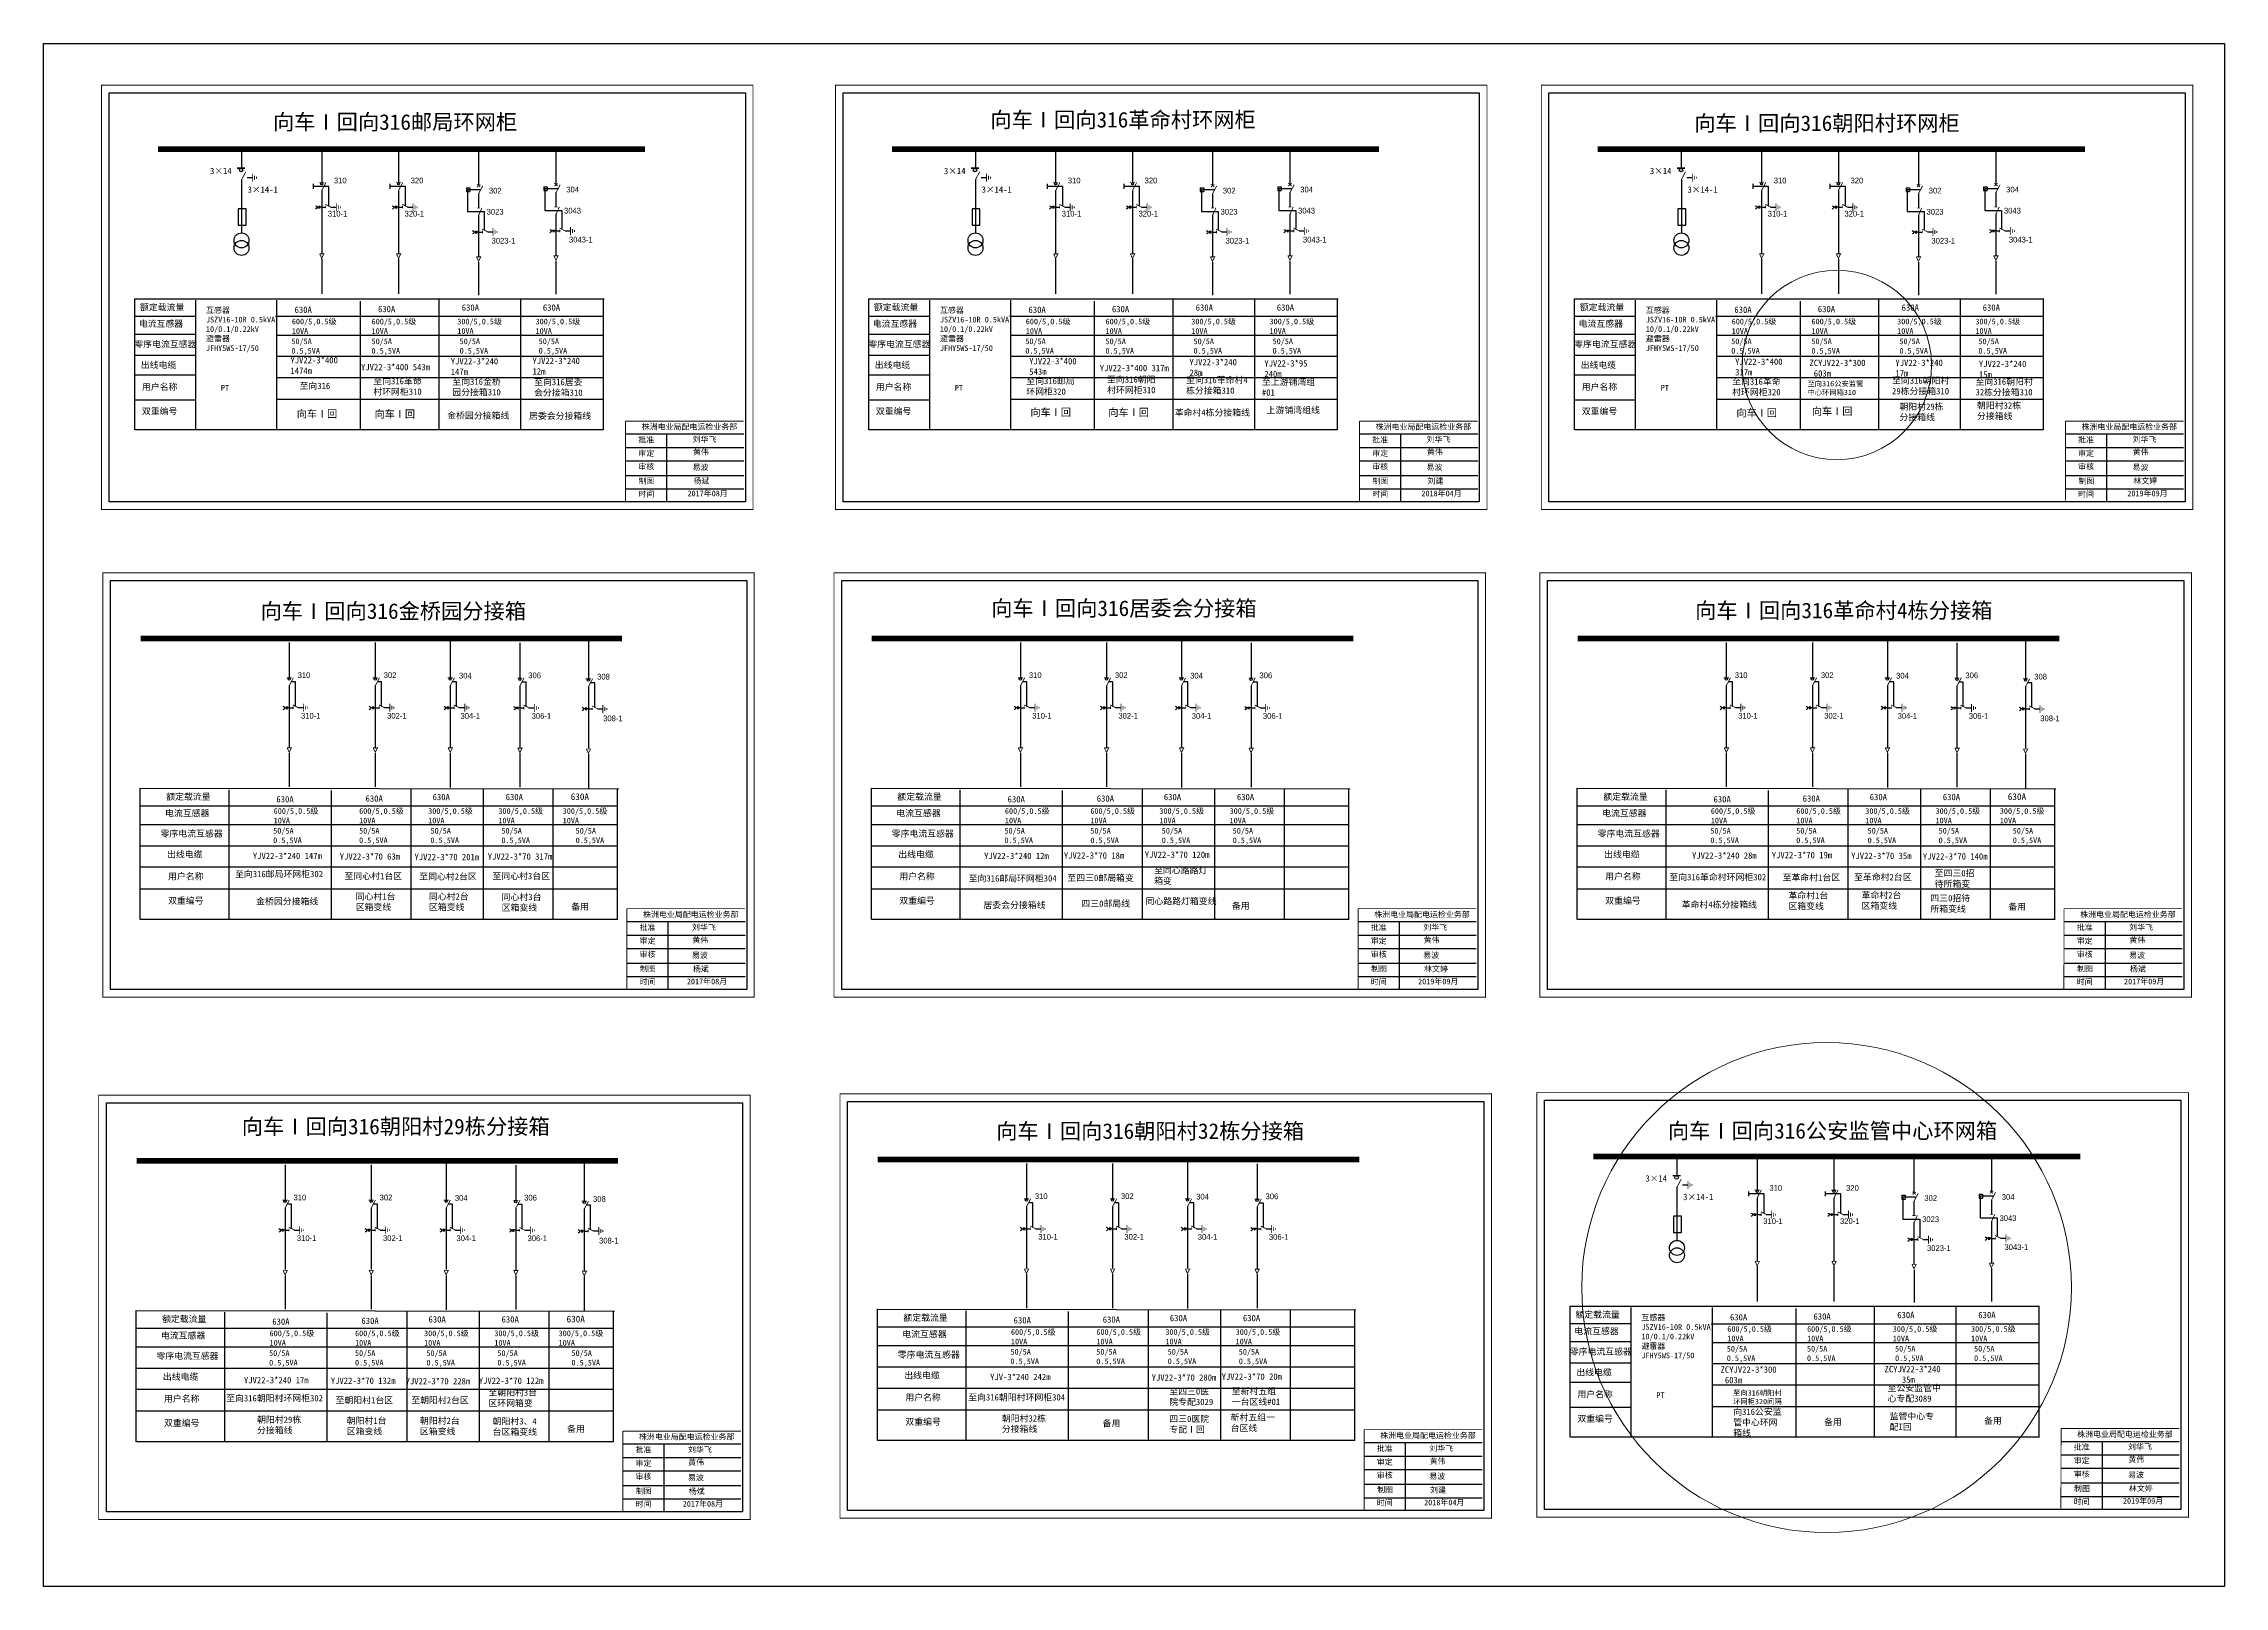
# Model space of a CAD drawing. Extents: x -194 to 226, y -192 to 105.
import ezdxf

# ---------------------------------------------------------------- set-up
doc = ezdxf.new("R2010")
doc.units = 0
doc.header["$LTSCALE"] = 0.774411
doc.linetypes.add('ACAD_ISO02W100', pattern=[15, 12, -3])
doc.linetypes.add('CENTER', pattern=[50.8, 31.75, -6.35, 6.35, -6.35])
doc.layers.get('0').update_dxf_attribs({"linetype": 'CONTINUOUS'})
doc.layers.add('2', color=7, linetype='CONTINUOUS')
doc.styles.add('HZ', font='')
doc.styles.add('hztxt_txtstyle_0.00_0_0', font='simkai.ttf')
doc.styles.add('hztxt_txtstyle_1.80_0_0', font='', dxfattribs={"height": 1.8, "bigfont": 'hztxt.shx'})
doc.styles.add('hztxt_txtstyle_2.70_0_0', font='simkai.ttf', dxfattribs={"height": 2.7})
doc.styles.add('KaiTi_txtstyle_1.00_0_0', font='simkai.ttf', dxfattribs={"height": 1})
doc.styles.add('KaiTi_txtstyle_1.22_0_0', font='simkai.ttf', dxfattribs={"height": 1.220356})
doc.styles.add('SimSun_txtstyle_1.09_0_0', font='', dxfattribs={"height": 1.0944})
doc.styles.add('SimSun_txtstyle_3.00_0_0', font='', dxfattribs={"height": 3})
doc.styles.get("Standard").update_dxf_attribs({"font": '', "height": 2.5})
doc.styles.add('字体', font='', dxfattribs={"height": 2.5})
doc.styles.get('HZ').set_extended_font_data('SimSun')
doc.styles.get('hztxt_txtstyle_1.80_0_0').set_extended_font_data('hztxt')
doc.styles.get('SimSun_txtstyle_1.09_0_0').set_extended_font_data('SimSun')
doc.styles.get('SimSun_txtstyle_3.00_0_0').set_extended_font_data('SimSun')
doc.styles.get('Standard').set_extended_font_data('SimSun')
doc.styles.get('字体').set_extended_font_data('SimSun')

# ---------------------------------------------------------------- blocks, each defined once
blk = doc.blocks.new('JD')
for points in [[(-2, 0.2), (-2, -0.2), (2, 0.2), (2, -0.2)], [(1, -1.2), (1, -0.8), (-1, -1.2), (-1, -0.8)], [(-0.5, -1.8), (-0.5, -2.2), (0.5, -1.8), (0.5, -2.2)]]:
    blk.add_trace(points)

msp = doc.modelspace()

# ---------------------------------------------------------------- linework, layer by layer
for p, q in [((-194.22, 105.09), (225.78, 105.09)), ((-194.22, -191.91), (-194.22, 105.09)), ((225.78, 105.09), (225.78, -191.91)), ((-156.13, 84.78), (-156.13, 81.16)), ((-140.66, 85.07), (-140.66, 78.34)), ((-125.88, 85.07), (-125.88, 78.34)), ((-110.46, 84.76), (-110.46, 77.7)), ((-95.55, 84.97), (-95.55, 77.91)), ((-14.78, 84.78), (-14.78, 81.16)), ((0.69, 85.07), (0.69, 78.34)), ((15.48, 85.07), (15.48, 78.34)), ((30.89, 84.76), (30.89, 77.7)), ((45.8, 84.97), (45.8, 77.91)), ((121.17, 84.78), (121.17, 81.16)), ((136.64, 85.07), (136.64, 78.34)), ((151.43, 85.07), (151.43, 78.34)), ((166.84, 84.76), (166.84, 77.7)), ((181.75, 84.97), (181.75, 77.91)), ((-156.11, 78.92), (-156.11, 68.66)), ((-155.03, 79.33), (-154, 79.33)), ((-140.66, 76.84), (-140.66, 64.63)), ((-125.88, 76.84), (-125.88, 64.63)), ((-112.81, 77.32), (-112.15, 77.32)), ((-112.81, 77.32), (-112.81, 76.59)), ((-112.81, 76.59), (-112.15, 76.59)), ((-112.15, 77.32), (-112.15, 76.59)), ((-110.46, 76.2), (-110.46, 73.48)), ((-97.89, 77.53), (-97.24, 77.53)), ((-97.89, 77.53), (-97.89, 76.8)), ((-97.89, 76.8), (-97.24, 76.8)), ((-97.24, 77.53), (-97.24, 76.8)), ((-95.55, 76.41), (-95.55, 73.69)), ((-14.76, 78.92), (-14.76, 68.66)), ((-13.68, 79.33), (-12.65, 79.33)), ((0.69, 76.84), (0.69, 64.63)), ((15.48, 76.84), (15.48, 64.63)), ((28.55, 77.32), (29.2, 77.32)), ((28.55, 77.32), (28.55, 76.59)), ((28.55, 76.59), (29.2, 76.59)), ((29.2, 77.32), (29.2, 76.59)), ((30.89, 76.2), (30.89, 73.48)), ((43.46, 77.53), (44.12, 77.53)), ((43.46, 77.53), (43.46, 76.8)), ((43.46, 76.8), (44.12, 76.8)), ((44.12, 77.53), (44.12, 76.8)), ((45.8, 76.41), (45.8, 73.69)), ((121.19, 78.92), (121.19, 68.66)), ((122.27, 79.33), (123.31, 79.33)), ((136.64, 76.84), (136.64, 64.63)), ((151.43, 76.84), (151.43, 64.63)), ((164.5, 77.32), (165.16, 77.32)), ((164.5, 77.32), (164.5, 76.59)), ((164.5, 76.59), (165.16, 76.59)), ((165.16, 77.32), (165.16, 76.59)), ((166.84, 76.2), (166.84, 73.48)), ((179.41, 77.53), (180.07, 77.53)), ((179.41, 77.53), (179.41, 76.8)), ((179.41, 76.8), (180.07, 76.8)), ((180.07, 77.53), (180.07, 76.8)), ((181.75, 76.41), (181.75, 73.69)), ((-140.66, 73.6), (-139.9, 73.6)), ((-138.91, 73.62), (-137.88, 73.62)), ((-125.88, 73.6), (-125.12, 73.6)), ((-124.12, 73.62), (-123.09, 73.62)), ((-110.46, 72.12), (-110.46, 64.08)), ((-95.55, 72.33), (-95.55, 64.29)), ((0.69, 73.6), (1.45, 73.6)), ((2.44, 73.62), (3.48, 73.62)), ((15.48, 73.6), (16.24, 73.6)), ((17.23, 73.62), (18.26, 73.62)), ((30.89, 72.12), (30.89, 64.08)), ((45.8, 72.33), (45.8, 64.29)), ((136.64, 73.6), (137.4, 73.6)), ((138.39, 73.62), (139.43, 73.62)), ((151.43, 73.6), (152.19, 73.6)), ((153.18, 73.62), (154.22, 73.62)), ((166.84, 72.12), (166.84, 64.08)), ((181.75, 72.33), (181.75, 64.29)), ((-110.46, 68.82), (-109.7, 68.82)), ((-108.71, 68.84), (-107.68, 68.84)), ((-95.55, 69.03), (-94.79, 69.03)), ((-93.8, 69.05), (-92.76, 69.05)), ((30.89, 68.82), (31.65, 68.82)), ((32.64, 68.84), (33.68, 68.84)), ((45.8, 69.03), (46.56, 69.03)), ((47.56, 69.05), (48.59, 69.05)), ((166.84, 68.82), (167.6, 68.82)), ((168.59, 68.84), (169.63, 68.84)), ((181.75, 69.03), (182.51, 69.03)), ((183.51, 69.05), (184.54, 69.05)), ((-164.87, 52.57), (-176.64, 52.57)), ((-23.51, 52.57), (-35.29, 52.57)), ((112.44, 52.57), (100.66, 52.57)), ((-164.91, 49.11), (-176.69, 49.11)), ((-23.56, 49.11), (-35.33, 49.11)), ((112.39, 49.11), (100.62, 49.11)), ((-164.91, 45.02), (-176.69, 45.02)), ((-23.56, 45.02), (-35.33, 45.02)), ((112.39, 45.02), (100.62, 45.02)), ((-164.96, 41.29), (-176.73, 41.29)), ((-23.6, 41.29), (-35.38, 41.29)), ((112.35, 41.29), (100.57, 41.29)), ((-164.91, 36.44), (-176.69, 36.44)), ((-23.56, 36.44), (-35.34, 36.44)), ((112.39, 36.44), (100.62, 36.44)), ((-146.93, -10.21), (-146.93, -17)), ((-130.35, -10.21), (-130.35, -17)), ((-115.92, -9.5), (-115.92, -17)), ((-102.51, -10.25), (-102.51, -17.03)), ((-89.31, -9.7), (-89.31, -17.19)), ((-6.1, -10.21), (-6.1, -17)), ((10.48, -10.21), (10.48, -17)), ((24.91, -9.5), (24.91, -17)), ((38.32, -10.25), (38.32, -17.03)), ((129.85, -10.21), (129.85, -17)), ((146.43, -10.21), (146.43, -17)), ((160.87, -9.5), (160.87, -17)), ((174.27, -10.25), (174.27, -17.03)), ((187.47, -9.7), (187.47, -17.19)), ((-146.93, -18.5), (-146.93, -30.37)), ((-130.35, -18.5), (-130.35, -30.37)), ((-115.92, -18.5), (-115.92, -30.37)), ((-102.51, -18.53), (-102.51, -30.4)), ((-89.31, -18.69), (-89.31, -30.56)), ((-6.1, -18.5), (-6.1, -30.37)), ((10.48, -18.5), (10.48, -30.37)), ((24.91, -18.5), (24.91, -30.37)), ((38.32, -18.53), (38.32, -30.4)), ((129.85, -18.5), (129.85, -30.37)), ((146.43, -18.5), (146.43, -30.37)), ((160.87, -18.5), (160.87, -30.37)), ((174.27, -18.53), (174.27, -30.4)), ((187.47, -18.69), (187.47, -30.56)), ((-146.93, -22.77), (-146.17, -22.77)), ((-145.18, -22.75), (-144.14, -22.75)), ((-130.35, -22.77), (-129.59, -22.77)), ((-128.6, -22.75), (-127.56, -22.75)), ((-115.92, -22.77), (-115.15, -22.77)), ((-114.16, -22.75), (-113.13, -22.75)), ((-102.51, -22.81), (-101.75, -22.81)), ((-100.76, -22.79), (-99.72, -22.79)), ((-89.31, -22.97), (-88.55, -22.97)), ((-87.56, -22.95), (-86.52, -22.95)), ((-6.1, -22.77), (-5.34, -22.77)), ((-4.35, -22.75), (-3.31, -22.75)), ((10.48, -22.77), (11.24, -22.77)), ((12.23, -22.75), (13.26, -22.75)), ((24.91, -22.77), (25.67, -22.77)), ((26.67, -22.75), (27.7, -22.75)), ((38.32, -22.81), (39.08, -22.81)), ((40.07, -22.79), (41.11, -22.79)), ((129.85, -22.77), (130.61, -22.77)), ((131.6, -22.75), (132.64, -22.75)), ((146.43, -22.77), (147.19, -22.77)), ((148.18, -22.75), (149.22, -22.75)), ((160.87, -22.77), (161.63, -22.77)), ((162.62, -22.75), (163.65, -22.75)), ((174.27, -22.81), (175.03, -22.81)), ((176.02, -22.79), (177.06, -22.79)), ((187.47, -22.97), (188.23, -22.97)), ((189.22, -22.95), (190.26, -22.95)), ((120.32, -109.17), (120.32, -112.79)), ((135.79, -108.88), (135.79, -115.6)), ((150.58, -108.88), (150.58, -115.6)), ((165.99, -109.19), (165.99, -116.25)), ((180.91, -108.98), (180.91, -116.04)), ((-147.72, -110.77), (-147.72, -117.56)), ((-131.14, -110.77), (-131.14, -117.56)), ((-116.7, -110.06), (-116.7, -117.56)), ((-103.3, -110.8), (-103.3, -117.59)), ((-90.1, -110.25), (-90.1, -117.75)), ((-4.94, -110.51), (-4.94, -117.3)), ((11.63, -110.51), (11.63, -117.3)), ((26.07, -109.8), (26.07, -117.3)), ((39.48, -110.55), (39.48, -117.34)), ((120.34, -115.03), (120.34, -125.28)), ((121.42, -114.62), (122.46, -114.62)), ((135.79, -117.1), (135.79, -129.31)), ((150.58, -117.1), (150.58, -129.31)), ((163.65, -116.63), (164.31, -116.63)), ((163.65, -116.63), (163.65, -117.36)), ((163.65, -117.36), (164.31, -117.36)), ((164.31, -116.63), (164.31, -117.36)), ((178.56, -116.42), (179.22, -116.42)), ((178.56, -116.42), (178.56, -117.15)), ((178.56, -117.15), (179.22, -117.15)), ((179.22, -116.42), (179.22, -117.15)), ((180.91, -117.54), (180.91, -120.26)), ((-147.72, -119.05), (-147.72, -130.93)), ((-131.14, -119.05), (-131.14, -130.93)), ((-116.7, -119.05), (-116.7, -130.93)), ((-103.3, -119.09), (-103.3, -130.96)), ((-90.1, -119.25), (-90.1, -131.12)), ((-4.94, -118.8), (-4.94, -130.67)), ((11.63, -118.8), (11.63, -130.67)), ((26.07, -118.8), (26.07, -130.67)), ((39.48, -118.84), (39.48, -130.71)), ((135.79, -120.35), (136.55, -120.35)), ((137.55, -120.32), (138.58, -120.32)), ((150.58, -120.35), (151.34, -120.35)), ((152.33, -120.32), (153.37, -120.32)), ((165.99, -117.75), (165.99, -120.47)), ((180.91, -121.62), (180.91, -129.66)), ((-147.72, -123.33), (-146.96, -123.33)), ((-145.97, -123.31), (-144.93, -123.31)), ((-131.14, -123.33), (-130.38, -123.33)), ((-129.39, -123.31), (-128.35, -123.31)), ((-116.7, -123.33), (-115.94, -123.33)), ((-114.95, -123.31), (-113.92, -123.31)), ((-103.3, -123.37), (-102.54, -123.37)), ((-101.54, -123.34), (-100.51, -123.34)), ((-90.1, -123.53), (-89.34, -123.53)), ((-88.35, -123.5), (-87.31, -123.5)), ((-4.94, -123.08), (-4.18, -123.08)), ((-3.19, -123.06), (-2.16, -123.06)), ((11.63, -123.08), (12.4, -123.08)), ((13.39, -123.06), (14.42, -123.06)), ((26.07, -123.08), (26.83, -123.08)), ((27.82, -123.06), (28.86, -123.06)), ((39.48, -123.11), (40.24, -123.11)), ((41.23, -123.09), (42.27, -123.09)), ((165.99, -121.83), (165.99, -129.87)), ((165.99, -125.13), (166.75, -125.13)), ((167.75, -125.11), (168.78, -125.11)), ((180.91, -124.92), (181.67, -124.92)), ((182.66, -124.9), (183.69, -124.9)), ((111.59, -141.38), (99.82, -141.38)), ((111.55, -144.84), (99.77, -144.84)), ((111.55, -148.93), (99.77, -148.93)), ((111.5, -152.66), (99.73, -152.66)), ((111.54, -157.51), (99.77, -157.51)), ((225.78, -191.91), (-194.22, -191.91))]:
    msp.add_line(p, q)
at = {"linetype": 'ACAD_ISO02W100'}
for p, q in [((-110.13, 76.94), (-112.6, 76.94)), ((-112.6, 76.94), (-112.6, 72.75)), ((-95.22, 77.15), (-97.68, 77.15)), ((-97.68, 77.15), (-97.68, 72.95)), ((31.22, 76.94), (28.76, 76.94)), ((28.76, 76.94), (28.76, 72.75)), ((46.13, 77.15), (43.67, 77.15)), ((43.67, 77.15), (43.67, 72.95)), ((167.17, 76.94), (164.71, 76.94)), ((164.71, 76.94), (164.71, 72.75)), ((182.08, 77.15), (179.62, 77.15)), ((179.62, 77.15), (179.62, 72.95)), ((-112.6, 72.75), (-109.35, 72.75)), ((-109.35, 72.75), (-109.35, 69.29)), ((-97.68, 72.95), (-94.43, 72.95)), ((-94.43, 72.95), (-94.43, 69.5)), ((28.76, 72.75), (32.01, 72.75)), ((32.01, 72.75), (32.01, 69.29)), ((43.67, 72.95), (46.92, 72.95)), ((46.92, 72.95), (46.92, 69.5)), ((164.71, 72.75), (167.96, 72.75)), ((167.96, 72.75), (167.96, 69.29)), ((179.62, 72.95), (182.87, 72.95)), ((182.87, 72.95), (182.87, 69.5)), ((166.32, -117.01), (163.86, -117.01)), ((163.86, -117.01), (163.86, -121.2)), ((181.24, -116.8), (178.77, -116.8)), ((178.77, -116.8), (178.77, -120.99)), ((163.86, -121.2), (167.11, -121.2)), ((167.11, -121.2), (167.11, -124.66)), ((178.77, -120.99), (182.02, -120.99)), ((182.02, -120.99), (182.02, -124.45))]:
    msp.add_line(p, q, dxfattribs=at)
at = {"linetype": 'CENTER'}
for p, q in [((-140.66, 63.65), (-140.66, 56.9)), ((-125.87, 63.65), (-125.87, 56.9)), ((-95.55, 63.21), (-95.55, 56.87)), ((0.69, 63.65), (0.69, 56.9)), ((15.48, 63.65), (15.48, 56.9)), ((45.81, 63.21), (45.81, 56.87)), ((136.65, 63.65), (136.65, 56.9)), ((151.43, 63.65), (151.43, 56.9)), ((181.76, 63.21), (181.76, 56.87)), ((-110.46, 63), (-110.46, 56.66)), ((30.89, 63), (30.89, 56.66)), ((166.85, 63), (166.85, 56.66)), ((-146.93, -31.49), (-146.93, -38.02)), ((-130.35, -31.49), (-130.35, -38.02)), ((-115.91, -31.49), (-115.91, -38.09)), ((-102.5, -31.53), (-102.5, -38.06)), ((-89.3, -31.69), (-89.3, -38.29)), ((-6.1, -31.49), (-6.1, -38.02)), ((10.48, -31.49), (10.48, -38.02)), ((24.92, -31.49), (24.92, -38.09)), ((38.32, -31.53), (38.32, -38.06)), ((129.85, -31.49), (129.85, -38.02)), ((146.43, -31.49), (146.43, -38.02)), ((160.87, -31.49), (160.87, -38.09)), ((174.28, -31.53), (174.28, -38.06)), ((187.48, -31.69), (187.48, -38.29)), ((-147.71, -132.05), (-147.71, -138.58)), ((-131.14, -132.05), (-131.14, -138.58)), ((-116.7, -132.05), (-116.7, -138.65)), ((-103.29, -132.08), (-103.29, -138.61)), ((-90.09, -132.24), (-90.09, -138.84)), ((-4.94, -131.8), (-4.94, -138.33)), ((11.64, -131.8), (11.64, -138.33)), ((26.08, -131.8), (26.08, -138.4)), ((39.48, -131.83), (39.48, -138.36)), ((135.8, -130.3), (135.8, -137.05)), ((150.58, -130.3), (150.58, -137.05)), ((166, -130.95), (166, -137.29)), ((180.91, -130.74), (180.91, -137.08))]:
    msp.add_line(p, q, dxfattribs=at)
at = {"linetype": 'Continuous'}
for p, q in [((-176.71, 55.96), (-86.27, 55.96)), ((-176.66, 30.72), (-176.66, 55.96)), ((-164.97, 55.69), (-164.97, 30.73)), ((-149.34, 55.69), (-149.34, 30.73)), ((-133.24, 55.52), (-133.24, 30.74)), ((-118.12, 55.91), (-118.12, 30.73)), ((-102.39, 55.91), (-102.39, 30.73)), ((-86.45, 55.89), (-86.45, 30.71)), ((-35.36, 55.96), (55.08, 55.96)), ((-35.31, 30.72), (-35.31, 55.96)), ((-23.62, 55.69), (-23.62, 30.73)), ((-7.99, 55.69), (-7.99, 30.73)), ((8.12, 55.52), (8.12, 30.74)), ((23.23, 55.91), (23.23, 30.73)), ((38.96, 55.91), (38.96, 30.73)), ((54.91, 55.89), (54.91, 30.71)), ((100.59, 55.96), (191.03, 55.96)), ((100.64, 30.72), (100.64, 55.96)), ((112.33, 55.69), (112.33, 30.73)), ((127.96, 55.69), (127.96, 30.73)), ((144.07, 55.52), (144.07, 30.74)), ((159.19, 55.91), (159.19, 30.73)), ((174.92, 55.91), (174.92, 30.73)), ((190.86, 55.89), (190.86, 30.71)), ((-149.54, 52.59), (-86.45, 52.59)), ((-8.18, 52.59), (54.91, 52.59)), ((127.77, 52.59), (190.86, 52.59)), ((-149.34, 48.96), (-86.45, 48.96)), ((-7.99, 48.96), (54.91, 48.96)), ((127.96, 48.96), (190.86, 48.96)), ((-149.34, 44.91), (-86.45, 44.91)), ((-7.99, 44.91), (54.91, 44.91)), ((127.96, 44.91), (190.86, 44.91)), ((-149.34, 40.81), (-86.45, 40.81)), ((-7.99, 40.81), (54.91, 40.81)), ((127.96, 40.81), (190.86, 40.81)), ((-149.34, 36.64), (-86.45, 36.64)), ((-7.99, 36.64), (54.91, 36.64)), ((127.96, 36.64), (190.86, 36.64)), ((-86.45, 30.72), (-176.58, 30.72)), ((54.91, 30.72), (-35.23, 30.72)), ((190.86, 30.72), (100.72, 30.72)), ((-175.67, -38.27), (-83.47, -38.37)), ((-175.63, -63.51), (-175.63, -38.27)), ((-175.63, -41.64), (-83.73, -41.64)), ((-158.58, -38.55), (-158.58, -63.51)), ((-138.86, -38.71), (-138.86, -63.49)), ((-123.51, -38.32), (-123.51, -63.5)), ((-109.55, -38.32), (-109.55, -63.5)), ((-96.12, -38.34), (-96.12, -63.52)), ((-83.73, -38.42), (-83.73, -63.61)), ((-34.85, -38.27), (57.36, -38.37)), ((-34.8, -63.51), (-34.8, -38.27)), ((-34.8, -41.64), (57.1, -41.64)), ((-17.76, -38.55), (-17.76, -63.51)), ((1.97, -38.71), (1.97, -63.49)), ((17.32, -38.32), (17.32, -63.5)), ((31.28, -38.32), (31.28, -63.5)), ((44.7, -38.34), (44.7, -63.52)), ((57.1, -38.42), (57.1, -63.61)), ((101.11, -38.27), (193.31, -38.37)), ((101.15, -63.51), (101.15, -38.27)), ((101.15, -41.64), (193.05, -41.64)), ((118.2, -38.55), (118.2, -63.51)), ((137.92, -38.71), (137.92, -63.49)), ((153.27, -38.32), (153.27, -63.5)), ((167.24, -38.32), (167.24, -63.5)), ((180.66, -38.34), (180.66, -63.52)), ((193.05, -38.42), (193.05, -63.61)), ((-175.63, -45.27), (-83.73, -45.27)), ((-34.8, -45.27), (57.1, -45.27)), ((101.15, -45.27), (193.05, -45.27)), ((-175.63, -49.32), (-83.73, -49.32)), ((-34.8, -49.32), (57.1, -49.32)), ((101.15, -49.32), (193.05, -49.32)), ((-175.63, -53.42), (-83.73, -53.42)), ((-34.8, -53.42), (57.1, -53.42)), ((101.15, -53.42), (193.05, -53.42)), ((-175.63, -57.6), (-83.73, -57.6)), ((-34.8, -57.6), (57.1, -57.6)), ((101.15, -57.6), (193.05, -57.6)), ((-83.73, -63.51), (-175.55, -63.51)), ((57.1, -63.51), (-34.72, -63.51)), ((193.05, -63.51), (101.23, -63.51)), ((-33.69, -138.58), (58.52, -138.67)), ((-33.64, -163.81), (-33.64, -138.58)), ((99.75, -137.99), (190.19, -137.99)), ((99.79, -163.22), (99.79, -137.99)), ((111.48, -138.26), (111.48, -163.22)), ((127.11, -138.26), (127.11, -163.22)), ((143.22, -138.43), (143.22, -163.21)), ((158.34, -138.03), (158.34, -163.22)), ((174.07, -138.03), (174.07, -163.22)), ((190.01, -138.05), (190.01, -163.24)), ((-176.46, -138.83), (-84.26, -138.92)), ((-176.42, -164.07), (-176.42, -138.83)), ((-176.42, -142.2), (-84.52, -142.2)), ((-159.37, -139.1), (-159.37, -164.06)), ((-139.65, -139.27), (-139.65, -164.05)), ((-124.29, -138.88), (-124.29, -164.06)), ((-110.33, -138.88), (-110.33, -164.06)), ((-96.91, -138.9), (-96.91, -164.08)), ((-84.52, -138.98), (-84.52, -164.16)), ((-33.64, -141.95), (58.26, -141.95)), ((-16.6, -138.85), (-16.6, -163.81)), ((3.13, -139.02), (3.13, -163.8)), ((18.48, -138.62), (18.48, -163.81)), ((32.44, -138.62), (32.44, -163.81)), ((45.86, -138.64), (45.86, -163.83)), ((58.26, -138.73), (58.26, -163.91)), ((126.92, -141.36), (190.01, -141.36)), ((-176.42, -145.83), (-84.52, -145.83)), ((-33.64, -145.57), (58.26, -145.57)), ((127.11, -144.98), (190.01, -144.98)), ((-176.42, -149.88), (-84.52, -149.88)), ((-33.64, -149.62), (58.26, -149.62)), ((127.11, -149.03), (190.01, -149.03)), ((-176.42, -153.98), (-84.52, -153.98)), ((-33.64, -153.73), (58.26, -153.73)), ((127.11, -153.14), (190.01, -153.14)), ((-176.42, -158.15), (-84.52, -158.15)), ((-33.64, -157.9), (58.26, -157.9)), ((127.11, -157.31), (190.01, -157.31)), ((190.01, -163.22), (99.87, -163.22)), ((-84.52, -164.07), (-176.33, -164.07)), ((58.26, -163.81), (-33.56, -163.81))]:
    msp.add_line(p, q, dxfattribs=at)
at = {"color": 7, "linetype": 'Continuous'}
for p, q in [((-82.14, 29.95), (-59.39, 29.95)), ((-74.24, 29.95), (-74.24, 17.02)), ((59.21, 29.95), (81.97, 29.95)), ((67.11, 29.95), (67.11, 17.02)), ((195.17, 29.95), (217.92, 29.95)), ((203.06, 29.95), (203.06, 17.02)), ((-82.14, 27.36), (-59.39, 27.36)), ((59.21, 27.36), (81.97, 27.36)), ((195.17, 27.36), (217.92, 27.36)), ((-82.14, 24.76), (-59.39, 24.76)), ((-82.14, 21.94), (-59.39, 21.94)), ((59.21, 24.76), (81.97, 24.76)), ((59.21, 21.94), (81.97, 21.94)), ((195.17, 24.76), (217.92, 24.76)), ((195.17, 21.94), (217.92, 21.94)), ((-82.14, 19.35), (-59.39, 19.35)), ((59.21, 19.35), (81.97, 19.35)), ((195.17, 19.35), (217.92, 19.35)), ((-81.89, -63.93), (-59.14, -63.93)), ((-81.89, -66.52), (-59.14, -66.52)), ((-73.99, -63.93), (-73.99, -76.86)), ((58.94, -63.93), (81.69, -63.93)), ((58.94, -66.52), (81.69, -66.52)), ((66.84, -63.93), (66.84, -76.86)), ((194.89, -63.93), (217.64, -63.93)), ((194.89, -66.52), (217.64, -66.52)), ((202.79, -63.93), (202.79, -76.86)), ((-81.89, -69.11), (-59.14, -69.11)), ((58.94, -69.11), (81.69, -69.11)), ((194.89, -69.11), (217.64, -69.11)), ((-81.89, -71.94), (-59.14, -71.94)), ((-81.89, -74.53), (-59.14, -74.53)), ((58.94, -71.94), (81.69, -71.94)), ((58.94, -74.53), (81.69, -74.53)), ((194.89, -71.94), (217.64, -71.94)), ((194.89, -74.53), (217.64, -74.53)), ((-82.68, -164.48), (-59.92, -164.48)), ((-82.68, -167.08), (-59.92, -167.08)), ((-74.78, -164.48), (-74.78, -177.42)), ((60.1, -164.23), (82.85, -164.23)), ((60.1, -166.83), (82.85, -166.83)), ((68, -164.23), (68, -177.17)), ((194.32, -164), (217.07, -164)), ((194.32, -166.59), (217.07, -166.59)), ((202.21, -164), (202.21, -176.93)), ((-82.68, -169.67), (-59.92, -169.67)), ((60.1, -169.42), (82.85, -169.42)), ((194.32, -169.18), (217.07, -169.18)), ((194.32, -172.01), (217.07, -172.01)), ((-82.68, -172.5), (-59.92, -172.5)), ((-82.68, -175.09), (-59.92, -175.09)), ((60.1, -172.25), (82.85, -172.25)), ((60.1, -174.84), (82.85, -174.84)), ((194.32, -174.6), (217.07, -174.6))]:
    msp.add_line(p, q, dxfattribs=at)
at = {"color": 7, "linetype": 'Continuous', "const_width": 0.182}
for points in [[(-183.08, 97.08), (-57.6, 97.08), (-57.6, 15.38), (-183.08, 15.38)], [(-41.73, 97.08), (83.76, 97.08), (83.76, 15.38), (-41.73, 15.38)], [(94.23, 97.08), (219.71, 97.08), (219.71, 15.38), (94.23, 15.38)], [(-182.83, 3.2), (-57.35, 3.2), (-57.35, -78.5), (-182.83, -78.5)], [(-42, 3.2), (83.48, 3.2), (83.48, -78.5), (-42, -78.5)], [(93.95, 3.2), (219.43, 3.2), (219.43, -78.5), (93.95, -78.5)], [(-183.62, -97.36), (-58.13, -97.36), (-58.13, -179.06), (-183.62, -179.06)], [(-40.84, -97.1), (84.64, -97.1), (84.64, -178.81), (-40.84, -178.81)], [(93.38, -96.87), (218.86, -96.87), (218.86, -178.57), (93.38, -178.57)]]:
    msp.add_lwpolyline(points, close=True, dxfattribs=at)
at = {"color": 7, "linetype": 'Continuous'}
for points in [[(-181.6, 95.6), (-59.07, 95.6), (-59.07, 16.85), (-181.6, 16.85)], [(-40.25, 95.6), (82.28, 95.6), (82.28, 16.85), (-40.25, 16.85)], [(95.7, 95.6), (218.23, 95.6), (218.23, 16.85), (95.7, 16.85)], [(-181.35, 1.72), (-58.82, 1.72), (-58.82, -77.03), (-181.35, -77.03)], [(-40.52, 1.72), (82.01, 1.72), (82.01, -77.03), (-40.52, -77.03)], [(95.43, 1.72), (217.96, 1.72), (217.96, -77.03), (95.43, -77.03)], [(-182.14, -98.83), (-59.61, -98.83), (-59.61, -177.58), (-182.14, -177.58)], [(-39.37, -98.58), (83.16, -98.58), (83.16, -177.33), (-39.37, -177.33)], [(94.85, -98.34), (217.38, -98.34), (217.38, -177.1), (94.85, -177.1)]]:
    msp.add_lwpolyline(points, close=True, dxfattribs=at)
for points, const_width in [([(-172.2, 84.78), (-78.39, 84.78)], 1.1), ([(-30.85, 84.78), (62.96, 84.78)], 1.1), ([(105.1, 84.78), (198.91, 84.78)], 1.1), ([(-156.96, 81.11), (-155.42, 81.11)], 0.261), ([(-156.11, 78.88), (-155.29, 80.44)], 0.165), ([(-15.61, 81.11), (-14.06, 81.11)], 0.261), ([(-14.76, 78.88), (-13.94, 80.44)], 0.165), ([(120.35, 81.11), (121.89, 81.11)], 0.261), ([(121.19, 78.88), (122.01, 80.44)], 0.165), ([(-141.15, 78.32), (-140.18, 78.32)], 0.165), ([(-140.66, 76.8), (-139.84, 78.36)], 0.165), ([(-126.36, 78.32), (-125.39, 78.32)], 0.165), ([(-125.88, 76.8), (-125.05, 78.36)], 0.165), ([(-110.78, 77.45), (-110.11, 77.96)], 0.165), ([(-110.77, 78), (-110.13, 77.47)], 0.165), ([(-110.46, 76.16), (-109.64, 77.72)], 0.165), ([(-95.86, 77.66), (-95.19, 78.16)], 0.165), ([(-95.86, 78.21), (-95.21, 77.67)], 0.165), ([(-95.55, 76.37), (-94.73, 77.93)], 0.165), ([(0.2, 78.32), (1.17, 78.32)], 0.165), ([(0.69, 76.8), (1.51, 78.36)], 0.165), ([(14.99, 78.32), (15.96, 78.32)], 0.165), ([(15.48, 76.8), (16.3, 78.36)], 0.165), ([(30.58, 77.45), (31.25, 77.96)], 0.165), ([(30.58, 78), (31.23, 77.47)], 0.165), ([(30.89, 76.16), (31.71, 77.72)], 0.165), ([(45.49, 78.21), (46.14, 77.67)], 0.165), ([(45.49, 77.66), (46.16, 78.16)], 0.165), ([(45.8, 76.37), (46.63, 77.93)], 0.165), ([(136.15, 78.32), (137.13, 78.32)], 0.165), ([(136.64, 76.8), (137.46, 78.36)], 0.165), ([(150.94, 78.32), (151.91, 78.32)], 0.165), ([(151.43, 76.8), (152.25, 78.36)], 0.165), ([(166.53, 78), (167.18, 77.47)], 0.165), ([(166.53, 77.45), (167.2, 77.96)], 0.165), ([(166.84, 76.16), (167.67, 77.72)], 0.165), ([(181.45, 78.21), (182.09, 77.67)], 0.165), ([(181.44, 77.66), (182.11, 78.16)], 0.165), ([(181.75, 76.37), (182.58, 77.93)], 0.165), ([(-139.95, 74.15), (-138.85, 73.6)], 0.165), ([(-139.9, 73.86), (-139.9, 73.35)], 0.165), ([(-125.16, 74.15), (-124.06, 73.6)], 0.165), ([(-125.12, 73.86), (-125.12, 73.35)], 0.165), ([(-110.76, 73.44), (-110.15, 73.44)], 0.165), ([(-110.5, 71.92), (-109.8, 73.47)], 0.165), ([(-95.85, 73.64), (-95.24, 73.64)], 0.165), ([(-95.58, 72.12), (-94.89, 73.68)], 0.165), ([(1.41, 74.15), (2.5, 73.6)], 0.165), ([(1.45, 73.86), (1.45, 73.35)], 0.165), ([(16.19, 74.15), (17.29, 73.6)], 0.165), ([(16.24, 73.86), (16.24, 73.35)], 0.165), ([(30.59, 73.44), (31.2, 73.44)], 0.165), ([(30.86, 71.92), (31.55, 73.47)], 0.165), ([(45.51, 73.64), (46.12, 73.64)], 0.165), ([(45.77, 72.12), (46.46, 73.68)], 0.165), ([(137.36, 74.15), (138.46, 73.6)], 0.165), ([(137.4, 73.86), (137.4, 73.35)], 0.165), ([(152.15, 74.15), (153.24, 73.6)], 0.165), ([(152.19, 73.86), (152.19, 73.35)], 0.165), ([(166.55, 73.44), (167.16, 73.44)], 0.165), ([(166.81, 71.92), (167.5, 73.47)], 0.165), ([(181.46, 73.64), (182.07, 73.64)], 0.165), ([(181.72, 72.12), (182.41, 73.68)], 0.165), ([(-109.75, 69.37), (-108.65, 68.82)], 0.165), ([(-109.7, 69.07), (-109.7, 68.56)], 0.165), ([(-94.83, 69.57), (-93.73, 69.03)], 0.165), ([(-94.79, 69.28), (-94.79, 68.77)], 0.165), ([(31.61, 69.37), (32.71, 68.82)], 0.165), ([(31.65, 69.07), (31.65, 68.56)], 0.165), ([(46.52, 69.57), (47.62, 69.03)], 0.165), ([(46.56, 69.28), (46.56, 68.77)], 0.165), ([(167.56, 69.37), (168.66, 68.82)], 0.165), ([(167.6, 69.07), (167.6, 68.56)], 0.165), ([(182.47, 69.57), (183.57, 69.03)], 0.165), ([(182.51, 69.28), (182.51, 68.77)], 0.165), ([(-141.07, 64.61), (-140.23, 64.61), (-140.66, 63.76), (-141.06, 64.62)], 0.165), ([(-126.28, 64.61), (-125.44, 64.61), (-125.87, 63.76), (-126.27, 64.62)], 0.165), ([(-110.87, 64.03), (-110.03, 64.03), (-110.46, 63.18), (-110.86, 64.05)], 0.165), ([(-95.96, 64.24), (-95.12, 64.24), (-95.55, 63.39), (-95.95, 64.25)], 0.165), ([(0.28, 64.61), (1.12, 64.61), (0.69, 63.76), (0.29, 64.62)], 0.165), ([(15.07, 64.61), (15.91, 64.61), (15.48, 63.76), (15.08, 64.62)], 0.165), ([(30.48, 64.03), (31.32, 64.03), (30.89, 63.18), (30.49, 64.05)], 0.165), ([(45.4, 64.24), (46.24, 64.24), (45.81, 63.39), (45.41, 64.25)], 0.165), ([(136.24, 64.61), (137.07, 64.61), (136.65, 63.76), (136.25, 64.62)], 0.165), ([(151.02, 64.61), (151.86, 64.61), (151.43, 63.76), (151.03, 64.62)], 0.165), ([(166.44, 64.03), (167.28, 64.03), (166.85, 63.18), (166.45, 64.05)], 0.165), ([(181.35, 64.24), (182.19, 64.24), (181.76, 63.39), (181.36, 64.25)], 0.165), ([(-175.54, -9.46), (-82.82, -9.46)], 1.1), ([(-34.72, -9.46), (58.01, -9.46)], 1.1), ([(101.24, -9.46), (193.96, -9.46)], 1.1), ([(-147.42, -17.02), (-146.44, -17.02)], 0.165), ([(-146.93, -18.54), (-146.11, -16.98)], 0.165), ([(-130.84, -17.02), (-129.87, -17.02)], 0.165), ([(-130.35, -18.54), (-129.53, -16.98)], 0.165), ([(-116.4, -17.02), (-115.43, -17.02)], 0.165), ([(-115.92, -18.54), (-115.09, -16.98)], 0.165), ([(-102.99, -17.05), (-102.02, -17.05)], 0.165), ([(-102.51, -18.57), (-101.68, -17.01)], 0.165), ([(-89.8, -17.21), (-88.82, -17.21)], 0.165), ([(-89.31, -18.73), (-88.49, -17.17)], 0.165), ([(-6.59, -17.02), (-5.62, -17.02)], 0.165), ([(-6.1, -18.54), (-5.28, -16.98)], 0.165), ([(9.99, -17.02), (10.96, -17.02)], 0.165), ([(10.48, -18.54), (11.3, -16.98)], 0.165), ([(24.43, -17.02), (25.4, -17.02)], 0.165), ([(24.91, -18.54), (25.74, -16.98)], 0.165), ([(37.83, -17.05), (38.81, -17.05)], 0.165), ([(38.32, -18.57), (39.14, -17.01)], 0.165), ([(129.36, -17.02), (130.34, -17.02)], 0.165), ([(129.85, -18.54), (130.67, -16.98)], 0.165), ([(145.94, -17.02), (146.91, -17.02)], 0.165), ([(146.43, -18.54), (147.25, -16.98)], 0.165), ([(160.38, -17.02), (161.35, -17.02)], 0.165), ([(160.87, -18.54), (161.69, -16.98)], 0.165), ([(173.79, -17.05), (174.76, -17.05)], 0.165), ([(174.27, -18.57), (175.1, -17.01)], 0.165), ([(186.99, -17.21), (187.96, -17.21)], 0.165), ([(187.47, -18.73), (188.29, -17.17)], 0.165), ([(-146.21, -22.23), (-145.11, -22.77)], 0.165), ([(-146.17, -22.52), (-146.17, -23.03)], 0.165), ([(-129.63, -22.23), (-128.54, -22.77)], 0.165), ([(-129.59, -22.52), (-129.59, -23.03)], 0.165), ([(-115.2, -22.23), (-114.1, -22.77)], 0.165), ([(-115.15, -22.52), (-115.15, -23.03)], 0.165), ([(-101.79, -22.26), (-100.69, -22.81)], 0.165), ([(-101.75, -22.56), (-101.75, -23.06)], 0.165), ([(-88.59, -22.42), (-87.49, -22.97)], 0.165), ([(-88.55, -22.72), (-88.55, -23.22)], 0.165), ([(-5.38, -22.23), (-4.29, -22.77)], 0.165), ([(-5.34, -22.52), (-5.34, -23.03)], 0.165), ([(11.19, -22.23), (12.29, -22.77)], 0.165), ([(11.24, -22.52), (11.24, -23.03)], 0.165), ([(25.63, -22.23), (26.73, -22.77)], 0.165), ([(25.67, -22.52), (25.67, -23.03)], 0.165), ([(39.04, -22.26), (40.14, -22.81)], 0.165), ([(39.08, -22.56), (39.08, -23.06)], 0.165), ([(130.57, -22.23), (131.67, -22.77)], 0.165), ([(130.61, -22.52), (130.61, -23.03)], 0.165), ([(147.15, -22.23), (148.24, -22.77)], 0.165), ([(147.19, -22.52), (147.19, -23.03)], 0.165), ([(161.58, -22.23), (162.68, -22.77)], 0.165), ([(161.63, -22.52), (161.63, -23.03)], 0.165), ([(174.99, -22.26), (176.09, -22.81)], 0.165), ([(175.03, -22.56), (175.03, -23.06)], 0.165), ([(188.19, -22.42), (189.29, -22.97)], 0.165), ([(188.23, -22.72), (188.23, -23.22)], 0.165), ([(-147.33, -30.5), (-146.5, -30.5), (-146.93, -31.35), (-147.32, -30.49)], 0.165), ([(-130.76, -30.5), (-129.92, -30.5), (-130.35, -31.35), (-130.75, -30.49)], 0.165), ([(-116.32, -30.5), (-115.48, -30.5), (-115.91, -31.35), (-116.31, -30.49)], 0.165), ([(-102.91, -30.54), (-102.07, -30.54), (-102.5, -31.39), (-102.9, -30.52)], 0.165), ([(-89.71, -30.7), (-88.88, -30.7), (-89.3, -31.55), (-89.7, -30.68)], 0.165), ([(-6.51, -30.5), (-5.67, -30.5), (-6.1, -31.35), (-6.5, -30.49)], 0.165), ([(10.07, -30.5), (10.91, -30.5), (10.48, -31.35), (10.08, -30.49)], 0.165), ([(24.51, -30.5), (25.35, -30.5), (24.92, -31.35), (24.52, -30.49)], 0.165), ([(37.91, -30.54), (38.75, -30.54), (38.32, -31.39), (37.92, -30.52)], 0.165), ([(129.45, -30.5), (130.28, -30.5), (129.85, -31.35), (129.46, -30.49)], 0.165), ([(146.02, -30.5), (146.86, -30.5), (146.43, -31.35), (146.03, -30.49)], 0.165), ([(160.46, -30.5), (161.3, -30.5), (160.87, -31.35), (160.47, -30.49)], 0.165), ([(173.87, -30.54), (174.71, -30.54), (174.28, -31.39), (173.88, -30.52)], 0.165), ([(187.07, -30.7), (187.9, -30.7), (187.48, -31.55), (187.08, -30.68)], 0.165), ([(104.25, -109.17), (198.06, -109.17)], 1.1), ([(-176.33, -110.01), (-83.6, -110.01)], 1.1), ([(-33.56, -109.76), (59.17, -109.76)], 1.1), ([(119.5, -112.84), (121.04, -112.84)], 0.261), ([(-148.2, -117.58), (-147.23, -117.58)], 0.165), ([(-147.72, -119.1), (-146.9, -117.53)], 0.165), ([(-131.63, -117.58), (-130.65, -117.58)], 0.165), ([(-131.14, -119.1), (-130.32, -117.53)], 0.165), ([(-117.19, -117.58), (-116.22, -117.58)], 0.165), ([(-116.7, -119.1), (-115.88, -117.53)], 0.165), ([(-103.78, -117.61), (-102.81, -117.61)], 0.165), ([(-103.3, -119.13), (-102.47, -117.57)], 0.165), ([(-5.43, -117.32), (-4.46, -117.32)], 0.165), ([(-4.94, -118.84), (-4.12, -117.28)], 0.165), ([(11.15, -117.32), (12.12, -117.32)], 0.165), ([(11.63, -118.84), (12.46, -117.28)], 0.165), ([(25.59, -117.32), (26.56, -117.32)], 0.165), ([(26.07, -118.84), (26.9, -117.28)], 0.165), ([(38.99, -117.36), (39.96, -117.36)], 0.165), ([(39.48, -118.88), (40.3, -117.32)], 0.165), ([(120.34, -115.07), (121.17, -113.51)], 0.165), ([(135.31, -115.63), (136.28, -115.63)], 0.165), ([(135.79, -117.14), (136.62, -115.58)], 0.165), ([(150.09, -115.63), (151.07, -115.63)], 0.165), ([(150.58, -117.14), (151.4, -115.58)], 0.165), ([(165.69, -115.94), (166.33, -116.48)], 0.165), ([(165.68, -116.49), (166.35, -115.99)], 0.165), ([(165.99, -117.79), (166.82, -116.23)], 0.165), ([(180.59, -116.28), (181.26, -115.78)], 0.165), ([(180.6, -115.74), (181.24, -116.27)], 0.165), ([(180.91, -117.58), (181.73, -116.02)], 0.165), ([(-90.58, -117.77), (-89.61, -117.77)], 0.165), ([(-90.1, -119.29), (-89.27, -117.73)], 0.165), ([(136.51, -119.8), (137.61, -120.35)], 0.165), ([(136.55, -120.09), (136.55, -120.6)], 0.165), ([(151.3, -119.8), (152.4, -120.35)], 0.165), ([(151.34, -120.09), (151.34, -120.6)], 0.165), ([(165.7, -120.51), (166.31, -120.51)], 0.165), ([(165.96, -122.03), (166.65, -120.48)], 0.165), ([(180.61, -120.3), (181.22, -120.3)], 0.165), ([(180.87, -121.82), (181.57, -120.27)], 0.165), ([(-147, -122.78), (-145.9, -123.33)], 0.165), ([(-146.96, -123.08), (-146.96, -123.58)], 0.165), ([(-130.42, -122.78), (-129.32, -123.33)], 0.165), ([(-130.38, -123.08), (-130.38, -123.58)], 0.165), ([(-115.99, -122.78), (-114.89, -123.33)], 0.165), ([(-115.94, -123.08), (-115.94, -123.58)], 0.165), ([(-102.58, -122.82), (-101.48, -123.37)], 0.165), ([(-102.54, -123.11), (-102.54, -123.62)], 0.165), ([(-89.38, -122.98), (-88.28, -123.53)], 0.165), ([(-89.34, -123.27), (-89.34, -123.78)], 0.165), ([(-4.23, -122.53), (-3.13, -123.08)], 0.165), ([(-4.18, -122.82), (-4.18, -123.33)], 0.165), ([(12.35, -122.53), (13.45, -123.08)], 0.165), ([(12.4, -122.82), (12.4, -123.33)], 0.165), ([(26.79, -122.53), (27.89, -123.08)], 0.165), ([(26.83, -122.82), (26.83, -123.33)], 0.165), ([(40.2, -122.56), (41.29, -123.11)], 0.165), ([(40.24, -122.86), (40.24, -123.37)], 0.165), ([(166.71, -124.58), (167.81, -125.13)], 0.165), ([(166.75, -124.88), (166.75, -125.38)], 0.165), ([(181.62, -124.37), (182.72, -124.92)], 0.165), ([(181.67, -124.67), (181.67, -125.18)], 0.165), ([(135.39, -129.34), (136.23, -129.34), (135.8, -130.19), (135.4, -129.32)], 0.165), ([(150.17, -129.34), (151.01, -129.34), (150.58, -130.19), (150.18, -129.32)], 0.165), ([(165.59, -129.92), (166.43, -129.92), (166, -130.77), (165.6, -129.9)], 0.165), ([(180.5, -129.71), (181.34, -129.71), (180.91, -130.56), (180.51, -129.69)], 0.165), ([(-148.12, -131.06), (-147.29, -131.06), (-147.71, -131.91), (-148.11, -131.04)], 0.165), ([(-131.55, -131.06), (-130.71, -131.06), (-131.14, -131.91), (-131.54, -131.04)], 0.165), ([(-117.11, -131.06), (-116.27, -131.06), (-116.7, -131.91), (-117.1, -131.04)], 0.165), ([(-103.7, -131.09), (-102.86, -131.09), (-103.29, -131.94), (-103.69, -131.08)], 0.165), ([(-90.5, -131.25), (-89.66, -131.25), (-90.09, -132.1), (-90.49, -131.24)], 0.165), ([(-5.35, -130.81), (-4.51, -130.81), (-4.94, -131.66), (-5.34, -130.79)], 0.165), ([(11.23, -130.81), (12.07, -130.81), (11.64, -131.66), (11.24, -130.79)], 0.165), ([(25.67, -130.81), (26.5, -130.81), (26.08, -131.66), (25.68, -130.79)], 0.165), ([(39.07, -130.84), (39.91, -130.84), (39.48, -131.69), (39.08, -130.83)], 0.165)]:
    msp.add_lwpolyline(points, dxfattribs=dict(const_width=const_width))
for points in [[(-142.33, 78.07), (-142.33, 77.16)], [(-127.54, 78.07), (-127.54, 77.16)], [(-0.97, 78.07), (-0.97, 77.16)], [(13.81, 78.07), (13.81, 77.16)], [(134.98, 78.07), (134.98, 77.16)], [(149.77, 78.07), (149.77, 77.16)], [(-156.77, 73.24), (-156.77, 70.16), (-155.24, 70.16), (-155.24, 73.28), (-156.77, 73.28)], [(-141.22, 73.61), (-141.57, 73.61)], [(-141.22, 73.84), (-141.22, 73.34)], [(-141.06, 73.84), (-141.06, 73.34)], [(-140.67, 73.61), (-141.06, 73.61)], [(-126.43, 73.61), (-126.78, 73.61)], [(-126.43, 73.84), (-126.43, 73.34)], [(-126.28, 73.84), (-126.28, 73.34)], [(-125.88, 73.61), (-126.28, 73.61)], [(-15.41, 73.24), (-15.41, 70.16), (-13.89, 70.16), (-13.89, 73.28), (-15.41, 73.28)], [(0.13, 73.61), (-0.21, 73.61)], [(0.13, 73.84), (0.13, 73.34)], [(0.29, 73.84), (0.29, 73.34)], [(0.69, 73.61), (0.29, 73.61)], [(14.92, 73.61), (14.57, 73.61)], [(14.92, 73.84), (14.92, 73.34)], [(15.08, 73.84), (15.08, 73.34)], [(15.47, 73.61), (15.08, 73.61)], [(120.54, 73.24), (120.54, 70.16), (122.06, 70.16), (122.06, 73.28), (120.54, 73.28)], [(136.09, 73.61), (135.74, 73.61)], [(136.09, 73.84), (136.09, 73.34)], [(136.24, 73.84), (136.24, 73.34)], [(136.64, 73.61), (136.24, 73.61)], [(150.87, 73.61), (150.53, 73.61)], [(150.87, 73.84), (150.87, 73.34)], [(151.03, 73.84), (151.03, 73.34)], [(151.43, 73.61), (151.03, 73.61)], [(-111.02, 68.82), (-111.36, 68.82)], [(-111.02, 69.06), (-111.02, 68.56)], [(-110.86, 69.06), (-110.86, 68.56)], [(-110.47, 68.82), (-110.86, 68.82)], [(-96.1, 69.03), (-96.45, 69.03)], [(-96.1, 69.26), (-96.1, 68.76)], [(-95.95, 69.26), (-95.95, 68.76)], [(-95.55, 69.03), (-95.95, 69.03)], [(30.34, 68.82), (29.99, 68.82)], [(30.34, 69.06), (30.34, 68.56)], [(30.49, 69.06), (30.49, 68.56)], [(30.89, 68.82), (30.49, 68.82)], [(45.25, 69.03), (44.9, 69.03)], [(45.25, 69.26), (45.25, 68.76)], [(45.4, 69.26), (45.4, 68.76)], [(45.8, 69.03), (45.4, 69.03)], [(166.29, 68.82), (165.94, 68.82)], [(166.29, 69.06), (166.29, 68.56)], [(166.44, 69.06), (166.44, 68.56)], [(166.84, 68.82), (166.44, 68.82)], [(181.2, 69.03), (180.85, 69.03)], [(181.2, 69.26), (181.2, 68.76)], [(181.35, 69.26), (181.35, 68.76)], [(181.75, 69.03), (181.35, 69.03)], [(-147.48, -22.77), (-147.83, -22.77)], [(-147.48, -22.53), (-147.48, -23.04)], [(-147.33, -22.53), (-147.33, -23.04)], [(-146.93, -22.77), (-147.33, -22.77)], [(-130.91, -22.77), (-131.25, -22.77)], [(-130.91, -22.53), (-130.91, -23.04)], [(-130.75, -22.53), (-130.75, -23.04)], [(-130.35, -22.77), (-130.75, -22.77)], [(-116.47, -22.77), (-116.82, -22.77)], [(-116.47, -22.53), (-116.47, -23.04)], [(-116.32, -22.53), (-116.32, -23.04)], [(-115.92, -22.77), (-116.32, -22.77)], [(-103.06, -22.8), (-103.41, -22.8)], [(-103.06, -22.57), (-103.06, -23.07)], [(-102.91, -22.57), (-102.91, -23.07)], [(-102.51, -22.8), (-102.91, -22.8)], [(-89.86, -22.96), (-90.21, -22.96)], [(-89.86, -22.73), (-89.86, -23.23)], [(-89.71, -22.73), (-89.71, -23.23)], [(-89.31, -22.96), (-89.71, -22.96)], [(-6.66, -22.77), (-7, -22.77)], [(-6.66, -22.53), (-6.66, -23.04)], [(-6.5, -22.53), (-6.5, -23.04)], [(-6.1, -22.77), (-6.5, -22.77)], [(9.92, -22.77), (9.58, -22.77)], [(9.92, -22.53), (9.92, -23.04)], [(10.08, -22.53), (10.08, -23.04)], [(10.47, -22.77), (10.08, -22.77)], [(24.36, -22.77), (24.01, -22.77)], [(24.36, -22.53), (24.36, -23.04)], [(24.51, -22.53), (24.51, -23.04)], [(24.91, -22.77), (24.51, -22.77)], [(37.77, -22.8), (37.42, -22.8)], [(37.77, -22.57), (37.77, -23.07)], [(37.92, -22.57), (37.92, -23.07)], [(38.32, -22.8), (37.92, -22.8)], [(129.3, -22.77), (128.95, -22.77)], [(129.3, -22.53), (129.3, -23.04)], [(129.45, -22.53), (129.45, -23.04)], [(129.85, -22.77), (129.45, -22.77)], [(145.87, -22.77), (145.53, -22.77)], [(145.87, -22.53), (145.87, -23.04)], [(146.03, -22.53), (146.03, -23.04)], [(146.43, -22.77), (146.03, -22.77)], [(160.31, -22.77), (159.96, -22.77)], [(160.31, -22.53), (160.31, -23.04)], [(160.47, -22.53), (160.47, -23.04)], [(160.86, -22.77), (160.47, -22.77)], [(173.72, -22.8), (173.37, -22.8)], [(173.72, -22.57), (173.72, -23.07)], [(173.87, -22.57), (173.87, -23.07)], [(174.27, -22.8), (173.87, -22.8)], [(186.92, -22.96), (186.57, -22.96)], [(186.92, -22.73), (186.92, -23.23)], [(187.07, -22.73), (187.07, -23.23)], [(187.47, -22.96), (187.07, -22.96)], [(134.13, -115.87), (134.13, -116.79)], [(148.92, -115.87), (148.92, -116.79)], [(119.69, -120.71), (119.69, -123.79), (121.21, -123.79), (121.21, -120.67), (119.69, -120.67)], [(135.24, -120.34), (134.89, -120.34)], [(135.24, -120.11), (135.24, -120.61)], [(135.39, -120.11), (135.39, -120.61)], [(135.79, -120.34), (135.39, -120.34)], [(150.03, -120.34), (149.68, -120.34)], [(150.03, -120.11), (150.03, -120.61)], [(150.18, -120.11), (150.18, -120.61)], [(150.58, -120.34), (150.18, -120.34)], [(-148.27, -123.32), (-148.62, -123.32)], [(-148.27, -123.09), (-148.27, -123.59)], [(-148.12, -123.09), (-148.12, -123.59)], [(-147.72, -123.32), (-148.12, -123.32)], [(-131.69, -123.32), (-132.04, -123.32)], [(-131.69, -123.09), (-131.69, -123.59)], [(-131.54, -123.09), (-131.54, -123.59)], [(-131.14, -123.32), (-131.54, -123.32)], [(-117.26, -123.32), (-117.61, -123.32)], [(-117.26, -123.09), (-117.26, -123.59)], [(-117.1, -123.09), (-117.1, -123.59)], [(-116.71, -123.32), (-117.1, -123.32)], [(-103.85, -123.36), (-104.2, -123.36)], [(-103.85, -123.13), (-103.85, -123.63)], [(-103.7, -123.13), (-103.7, -123.63)], [(-103.3, -123.36), (-103.7, -123.36)], [(-90.65, -123.52), (-91, -123.52)], [(-90.65, -123.29), (-90.65, -123.79)], [(-90.5, -123.29), (-90.5, -123.79)], [(-90.1, -123.52), (-90.5, -123.52)], [(-5.5, -123.07), (-5.84, -123.07)], [(-5.5, -122.84), (-5.5, -123.34)], [(-5.34, -122.84), (-5.34, -123.34)], [(-4.95, -123.07), (-5.34, -123.07)], [(11.08, -123.07), (10.73, -123.07)], [(11.08, -122.84), (11.08, -123.34)], [(11.23, -122.84), (11.23, -123.34)], [(11.63, -123.07), (11.23, -123.07)], [(25.52, -123.07), (25.17, -123.07)], [(25.52, -122.84), (25.52, -123.34)], [(25.67, -122.84), (25.67, -123.34)], [(26.07, -123.07), (25.67, -123.07)], [(38.92, -123.1), (38.58, -123.1)], [(38.92, -122.87), (38.92, -123.37)], [(39.08, -122.87), (39.08, -123.37)], [(39.48, -123.1), (39.08, -123.1)], [(165.44, -125.12), (165.09, -125.12)], [(165.44, -124.89), (165.44, -125.39)], [(165.59, -124.89), (165.59, -125.39)], [(165.99, -125.12), (165.59, -125.12)], [(180.35, -124.91), (180.01, -124.91)], [(180.35, -124.68), (180.35, -125.18)], [(180.51, -124.68), (180.51, -125.18)], [(180.9, -124.91), (180.51, -124.91)]]:
    msp.add_lwpolyline(points)
at = {"linetype": 'ACAD_ISO02W100'}
for points in [[(-139.31, 73.86), (-139.31, 77.61), (-142.33, 77.61)], [(-124.53, 73.86), (-124.53, 77.61), (-127.54, 77.61)], [(2.04, 73.86), (2.04, 77.61), (-0.97, 77.61)], [(16.83, 73.86), (16.83, 77.61), (13.81, 77.61)], [(137.99, 73.86), (137.99, 77.61), (134.98, 77.61)], [(152.78, 73.86), (152.78, 77.61), (149.77, 77.61)], [(-145.71, -22.53), (-145.71, -17.78), (-146.53, -17.78)], [(-129.13, -22.53), (-129.13, -17.78), (-129.95, -17.78)], [(-114.69, -22.53), (-114.69, -17.78), (-115.51, -17.78)], [(-101.28, -22.56), (-101.28, -17.81), (-102.11, -17.81)], [(-88.09, -22.72), (-88.09, -17.97), (-88.91, -17.97)], [(-4.88, -22.53), (-4.88, -17.78), (-5.7, -17.78)], [(11.7, -22.53), (11.7, -17.78), (10.88, -17.78)], [(26.14, -22.53), (26.14, -17.78), (25.32, -17.78)], [(39.54, -22.56), (39.54, -17.81), (38.72, -17.81)], [(131.07, -22.53), (131.07, -17.78), (130.25, -17.78)], [(147.65, -22.53), (147.65, -17.78), (146.83, -17.78)], [(162.09, -22.53), (162.09, -17.78), (161.27, -17.78)], [(175.5, -22.56), (175.5, -17.81), (174.67, -17.81)], [(188.7, -22.72), (188.7, -17.97), (187.87, -17.97)], [(137.14, -120.09), (137.14, -116.33), (134.13, -116.33)], [(151.93, -120.09), (151.93, -116.33), (148.92, -116.33)], [(-146.49, -123.09), (-146.49, -118.33), (-147.32, -118.33)], [(-129.92, -123.09), (-129.92, -118.33), (-130.74, -118.33)], [(-115.48, -123.09), (-115.48, -118.33), (-116.3, -118.33)], [(-102.07, -123.12), (-102.07, -118.37), (-102.89, -118.37)], [(-88.87, -123.28), (-88.87, -118.53), (-89.7, -118.53)], [(-3.72, -122.83), (-3.72, -118.08), (-4.54, -118.08)], [(12.86, -122.83), (12.86, -118.08), (12.04, -118.08)], [(27.3, -122.83), (27.3, -118.08), (26.47, -118.08)], [(40.7, -122.87), (40.7, -118.12), (39.88, -118.12)]]:
    msp.add_lwpolyline(points, dxfattribs=at)
for points in [[(-141.86, 73.89, -0.877934), (-141.85, 73.23)], [(-127.07, 73.89, -0.877934), (-127.06, 73.23)], [(-0.51, 73.89, -0.877934), (-0.5, 73.23)], [(14.28, 73.89, -0.877934), (14.29, 73.23)], [(135.44, 73.89, -0.877934), (135.46, 73.23)], [(150.23, 73.89, -0.877934), (150.24, 73.23)], [(-111.66, 69.11, -0.877934), (-111.65, 68.44)], [(-96.75, 69.32, -0.877934), (-96.73, 68.65)], [(29.69, 69.11, -0.877934), (29.71, 68.44)], [(44.61, 69.32, -0.877934), (44.62, 68.65)], [(165.65, 69.11, -0.877934), (165.66, 68.44)], [(180.56, 69.32, -0.877934), (180.57, 68.65)], [(-148.13, -22.48, -0.877934), (-148.11, -23.15)], [(-131.55, -22.48, -0.877934), (-131.54, -23.15)], [(-117.11, -22.48, -0.877934), (-117.1, -23.15)], [(-103.7, -22.52, -0.877934), (-103.69, -23.19)], [(-90.51, -22.68, -0.877934), (-90.49, -23.35)], [(-7.3, -22.48, -0.877934), (-7.29, -23.15)], [(9.28, -22.48, -0.877934), (9.29, -23.15)], [(23.72, -22.48, -0.877934), (23.73, -23.15)], [(37.12, -22.52, -0.877934), (37.14, -23.19)], [(128.65, -22.48, -0.877934), (128.67, -23.15)], [(145.23, -22.48, -0.877934), (145.24, -23.15)], [(159.67, -22.48, -0.877934), (159.68, -23.15)], [(173.08, -22.52, -0.877934), (173.09, -23.19)], [(186.27, -22.68, -0.877934), (186.29, -23.35)], [(134.6, -120.05, -0.877934), (134.61, -120.72)], [(149.38, -120.05, -0.877934), (149.4, -120.72)], [(-148.92, -123.04, -0.877934), (-148.9, -123.71)], [(-132.34, -123.04, -0.877934), (-132.32, -123.71)], [(-117.9, -123.04, -0.877934), (-117.89, -123.71)], [(-104.49, -123.07, -0.877934), (-104.48, -123.74)], [(-91.29, -123.23, -0.877934), (-91.28, -123.9)], [(-6.14, -122.79, -0.877934), (-6.13, -123.46)], [(10.44, -122.79, -0.877934), (10.45, -123.46)], [(24.87, -122.79, -0.877934), (24.89, -123.46)], [(38.28, -122.82, -0.877934), (38.29, -123.49)], [(164.8, -124.84, -0.877934), (164.81, -125.51)], [(179.71, -124.63, -0.877934), (179.72, -125.3)]]:
    msp.add_lwpolyline(points, format="xyb")
at = {"color": 7, "linetype": 'Continuous', "const_width": 0.182}
for points in [[(-82.14, 32.43), (-82.15, 17.06)], [(-82.14, 32.43), (-59.39, 32.43)], [(59.21, 32.43), (59.2, 17.06)], [(59.21, 32.43), (81.97, 32.43)], [(195.17, 32.43), (195.15, 17.06)], [(195.17, 32.43), (217.92, 32.43)], [(-81.89, -61.45), (-81.9, -76.82)], [(-81.89, -61.45), (-59.14, -61.45)], [(58.94, -61.45), (58.93, -76.82)], [(58.94, -61.45), (81.69, -61.45)], [(194.89, -61.45), (194.88, -76.82)], [(194.89, -61.45), (217.64, -61.45)], [(-82.68, -162.01), (-82.69, -177.38)], [(-82.68, -162.01), (-59.92, -162.01)], [(60.1, -161.75), (60.09, -177.12)], [(60.1, -161.75), (82.85, -161.75)], [(194.32, -161.52), (194.3, -176.89)], [(194.32, -161.52), (217.07, -161.52)]]:
    msp.add_lwpolyline(points, dxfattribs=at)
for centre, radius in [((-156.19, 80.74), 0.335), ((-14.84, 80.74), 0.335), ((121.12, 80.74), 0.335), ((-140.66, 78.09), 0.211), ((-125.88, 78.09), 0.211), ((0.69, 78.09), 0.211), ((15.48, 78.09), 0.211), ((136.64, 78.09), 0.211), ((151.43, 78.09), 0.211), ((-146.93, -17.25), 0.211), ((-130.35, -17.25), 0.211), ((-115.92, -17.25), 0.211), ((-102.51, -17.29), 0.211), ((-89.31, -17.45), 0.211), ((-6.1, -17.25), 0.211), ((10.48, -17.25), 0.211), ((24.91, -17.25), 0.211), ((38.32, -17.29), 0.211), ((129.85, -17.25), 0.211), ((146.43, -17.25), 0.211), ((160.87, -17.25), 0.211), ((174.27, -17.29), 0.211), ((187.47, -17.45), 0.211), ((120.27, -113.21), 0.335), ((-147.72, -117.81), 0.211), ((-131.14, -117.81), 0.211), ((-116.7, -117.81), 0.211), ((-4.94, -117.56), 0.211), ((11.63, -117.56), 0.211), ((26.07, -117.56), 0.211), ((39.48, -117.59), 0.211), ((135.79, -115.86), 0.211), ((150.58, -115.86), 0.211), ((-103.3, -117.84), 0.211), ((-90.1, -118), 0.211)]:
    msp.add_circle(centre, radius)
at = {"color": 12, "linetype": 'Continuous', "lineweight": 0, "ltscale": 1.032644, "true_color": 0xc00000}
msp.add_circle((151.14, 43.22), 18.24, dxfattribs=at)
at = {"color": 12, "linetype": 'Continuous', "lineweight": 0, "ltscale": 1.091907, "true_color": 0xc00000}
msp.add_circle((149.16, -134.39), 47.16, dxfattribs=at)
at = {"layer": '2', "color": 0}
for centre in [(-156.11, 67.2), (-156.11, 65.76), (-14.75, 67.2), (-14.75, 65.76), (121.2, 67.2), (121.2, 65.76), (120.35, -126.75), (120.35, -128.18)]:
    msp.add_circle(centre, 1.44, dxfattribs=at)

# ---------------------------------------------------------------- block references
at = {"rotation": 90}
for p, xscale, yscale, zscale in [((-153.98, 79.3), 0.3844120780053801, 0.3844120780053801, 0.3844120780053801), ((-12.63, 79.3), 0.3844120780053801, 0.3844120780053801, 0.3844120780053801), ((123.32, 79.3), 0.3844120780053801, 0.3844120780053801, 0.3844120780053801), ((-137.86, 73.59), 0.3844120780053801, 0.3844120780053801, 0.3844120780053801), ((-123.07, 73.59), 0.3844120780053801, 0.3844120780053801, 0.3844120780053801), ((3.49, 73.59), 0.3844120780053801, 0.3844120780053801, 0.3844120780053801), ((18.28, 73.59), 0.3844120780053801, 0.3844120780053801, 0.3844120780053801), ((139.44, 73.59), 0.3844120780053801, 0.3844120780053801, 0.3844120780053801), ((154.23, 73.59), 0.3844120780053801, 0.3844120780053801, 0.3844120780053801), ((-107.66, 68.81), 0.3844120780053801, 0.3844120780053801, 0.3844120780053801), ((-92.75, 69.02), 0.3844120780053801, 0.3844120780053801, 0.3844120780053801), ((33.69, 68.81), 0.3844120780053801, 0.3844120780053801, 0.3844120780053801), ((48.6, 69.02), 0.3844120780053801, 0.3844120780053801, 0.3844120780053801), ((169.64, 68.81), 0.3844120780053801, 0.3844120780053801, 0.3844120780053801), ((184.56, 69.02), 0.3844120780053801, 0.3844120780053801, 0.3844120780053801), ((-144.13, -22.78), 0.3844120780054396, 0.3844120780054396, 0.3844120780054396), ((-127.55, -22.78), 0.3844120780054396, 0.3844120780054396, 0.3844120780054396), ((-113.11, -22.78), 0.3844120780054396, 0.3844120780054396, 0.3844120780054396), ((-99.71, -22.82), 0.3844120780054396, 0.3844120780054396, 0.3844120780054396), ((-86.51, -22.98), 0.3844120780054396, 0.3844120780054396, 0.3844120780054396), ((-3.3, -22.78), 0.3844120780054396, 0.3844120780054396, 0.3844120780054396), ((13.28, -22.78), 0.3844120780054396, 0.3844120780054396, 0.3844120780054396), ((27.72, -22.78), 0.3844120780054396, 0.3844120780054396, 0.3844120780054396), ((41.12, -22.82), 0.3844120780054396, 0.3844120780054396, 0.3844120780054396), ((132.65, -22.78), 0.3844120780054396, 0.3844120780054396, 0.3844120780054396), ((149.23, -22.78), 0.3844120780054396, 0.3844120780054396, 0.3844120780054396), ((163.67, -22.78), 0.3844120780054396, 0.3844120780054396, 0.3844120780054396), ((177.07, -22.82), 0.3844120780054396, 0.3844120780054396, 0.3844120780054396), ((190.27, -22.98), 0.3844120780054396, 0.3844120780054396, 0.3844120780054396), ((122.47, -114.65), 0.3844120780053801, 0.3844120780053801, 0.3844120780053801), ((138.59, -120.35), 0.3844120780053801, 0.3844120780053801, 0.3844120780053801), ((153.38, -120.35), 0.3844120780053801, 0.3844120780053801, 0.3844120780053801), ((-144.92, -123.34), 0.3844120780054396, 0.3844120780054396, 0.3844120780054396), ((-128.34, -123.34), 0.3844120780054396, 0.3844120780054396, 0.3844120780054396), ((-113.9, -123.34), 0.3844120780054396, 0.3844120780054396, 0.3844120780054396), ((-100.49, -123.37), 0.3844120780054396, 0.3844120780054396, 0.3844120780054396), ((-87.3, -123.53), 0.3844120780054396, 0.3844120780054396, 0.3844120780054396), ((-2.14, -123.09), 0.3844120780054396, 0.3844120780054396, 0.3844120780054396), ((14.44, -123.09), 0.3844120780054396, 0.3844120780054396, 0.3844120780054396), ((28.87, -123.09), 0.3844120780054396, 0.3844120780054396, 0.3844120780054396), ((42.28, -123.12), 0.3844120780054396, 0.3844120780054396, 0.3844120780054396), ((168.8, -125.14), 0.3844120780053801, 0.3844120780053801, 0.3844120780053801), ((183.71, -124.93), 0.3844120780053801, 0.3844120780053801, 0.3844120780053801)]:
    msp.add_blockref('JD', p, dxfattribs=dict(at, xscale=xscale, yscale=yscale, zscale=zscale))

# ---------------------------------------------------------------- texts
at = {"linetype": 'Continuous', "style": 'hztxt_txtstyle_2.70_0_0'}
for s, p in [('3×14', (-162.17, 79.96)), ('3×14', (-20.82, 79.96)), ('3×14', (115.14, 79.96)), ('3×14-1', (-154.93, 76.39)), ('3×14-1', (-13.57, 76.39)), ('3×14-1', (122.38, 76.39)), ('3×14', (114.29, -113.99)), ('3×14-1', (121.53, -117.56))]:
    msp.add_text(s, height=1.22, dxfattribs=at).set_placement(p)
at = {"style": 'hztxt_txtstyle_1.80_0_0'}
for s, p in [('310', (-138.32, 78.19)), ('320', (-123.53, 78.19)), ('302', (-108.46, 76.24)), ('304', (-93.55, 76.45)), ('310', (3.03, 78.19)), ('320', (17.82, 78.19)), ('302', (32.89, 76.24)), ('304', (47.8, 76.45)), ('310', (138.99, 78.19)), ('320', (153.77, 78.19)), ('302', (168.84, 76.24)), ('304', (183.75, 76.45)), ('310-1', (-139.49, 71.8)), ('320-1', (-124.7, 71.8)), ('3023', (-108.9, 72.17)), ('3043', (-93.99, 72.38)), ('310-1', (1.86, 71.8)), ('320-1', (16.65, 71.8)), ('3023', (32.45, 72.17)), ('3043', (47.37, 72.38)), ('310-1', (137.82, 71.8)), ('320-1', (152.6, 71.8)), ('3023', (168.41, 72.17)), ('3043', (183.32, 72.38)), ('3023-1', (-107.95, 66.59)), ('3043-1', (-93.04, 66.8)), ('3023-1', (33.4, 66.59)), ('3043-1', (48.31, 66.8)), ('3023-1', (169.35, 66.59)), ('3043-1', (184.27, 66.8)), ('310', (-145.3, -17.04)), ('302', (-128.72, -17.04)), ('304', (-114.23, -17.14)), ('306', (-100.88, -17.08)), ('308', (-87.62, -17.33)), ('310', (-4.47, -17.04)), ('302', (12.1, -17.04)), ('304', (26.6, -17.14)), ('306', (39.95, -17.08)), ('310', (131.48, -17.04)), ('302', (148.06, -17.04)), ('304', (162.55, -17.14)), ('306', (175.9, -17.08)), ('308', (189.16, -17.33)), ('310-1', (-144.65, -24.86)), ('302-1', (-128.07, -24.86)), ('304-1', (-113.93, -24.89)), ('306-1', (-100.23, -24.9)), ('308-1', (-86.46, -25.36)), ('310-1', (-3.82, -24.86)), ('302-1', (12.76, -24.86)), ('304-1', (26.9, -24.89)), ('306-1', (40.6, -24.9)), ('310-1', (132.13, -24.86)), ('302-1', (148.71, -24.86)), ('304-1', (162.85, -24.89)), ('306-1', (176.55, -24.9)), ('308-1', (190.32, -25.36)), ('310', (-146.09, -117.6)), ('302', (-129.51, -117.6)), ('304', (-115.02, -117.69)), ('306', (-101.67, -117.63)), ('308', (-88.41, -117.89)), ('310', (-3.32, -117.35)), ('302', (13.26, -117.35)), ('304', (27.76, -117.44)), ('306', (41.11, -117.38)), ('310', (138.14, -115.76)), ('320', (152.93, -115.76)), ('302', (167.99, -117.71)), ('304', (182.9, -117.5)), ('310-1', (136.97, -122.15)), ('320-1', (151.75, -122.15)), ('3023', (167.56, -121.78)), ('3043', (182.47, -121.57)), ('310-1', (-145.44, -125.42)), ('302-1', (-128.86, -125.42)), ('304-1', (-114.72, -125.44)), ('306-1', (-101.02, -125.45)), ('308-1', (-87.25, -125.91)), ('310-1', (-2.66, -125.17)), ('302-1', (13.92, -125.17)), ('304-1', (28.06, -125.19)), ('306-1', (41.76, -125.2)), ('3023-1', (168.5, -127.35)), ('3043-1', (183.42, -127.15))]:
    msp.add_text(s, height=1.098, dxfattribs=at).set_placement(p)
at = {"color": 7, "linetype": 'Continuous', "attachment_point": 1}
for s, insert, char_height, width, style in [('{\\C0;向车Ⅰ回向316革命村环网柜}', (-11.9, 91.94), 3, 80.4201, '字体'), ('{\\C0;向车Ⅰ回向316邮局环网柜}', (-150.06, 91.5), 3, 80.4201, '字体'), ('{\\C0;向车Ⅰ回向316朝阳村环网柜}', (123.68, 91.28), 3, 80.4201, '字体'), ('{\\fKaiTi_GB2312|b0|i0|c134|p49;批准}', (-79.69, 29.38), 1.0944, 8.5588, '字体'), ('株洲电业局配电运检业务部', (-79.03, 31.88), 1.0944, 29.9201, '字体'), ('刘华飞', (-69.23, 29.45), 1.094, 8.5588, '字体'), ('{\\fKaiTi_GB2312|b0|i0|c134|p49;批准}', (61.66, 29.38), 1.0944, 8.5588, '字体'), ('株洲电业局配电运检业务部', (62.32, 31.88), 1.0944, 29.9201, '字体'), ('刘华飞', (72.12, 29.45), 1.094, 8.5588, '字体'), ('{\\fKaiTi_GB2312|b0|i0|c134|p49;批准}', (197.61, 29.38), 1.0944, 8.5588, '字体'), ('株洲电业局配电运检业务部', (198.27, 31.88), 1.0944, 29.9201, '字体'), ('刘华飞', (208.08, 29.45), 1.094, 8.5588, '字体'), ('\\f\uffbfﾬￌﾣﾤ_GB2312|b0|i0|c134|p49;审定', (-79.69, 26.79), 1.0944, 8.5588, '字体'), ('黄伟', (-69.17, 27.02), 1.094, 8.5588, '字体'), ('\\f\uffbfﾬￌﾣﾤ_GB2312|b0|i0|c134|p49;审定', (61.66, 26.79), 1.0944, 8.5588, '字体'), ('黄伟', (72.18, 27.02), 1.094, 8.5588, '字体'), ('\\f\uffbfﾬￌﾣﾤ_GB2312|b0|i0|c134|p49;审定', (197.61, 26.79), 1.0944, 8.5588, '字体'), ('黄伟', (208.13, 27.02), 1.094, 8.5588, '字体'), ('\\f\uffbfﾬￌﾣﾤ_GB2312|b0|i0|c134|p49;审核', (-79.69, 24.21), 1.0944, 8.5588, '字体'), ('\\f\uffbfﾬￌﾣﾤ_GB2312|b0|i0|c134|p49;制图', (-79.64, 21.43), 1.0944, 8.5588, '字体'), ('易波', (-69.23, 24.08), 1.094, 8.5588, '字体'), ('{\\fSimSun|b0|i0|c134|p2;杨斌}', (-69.07, 21.45), 1.0944, 8.5588, '字体'), ('\\f\uffbfﾬￌﾣﾤ_GB2312|b0|i0|c134|p49;审核', (61.66, 24.21), 1.0944, 8.5588, '字体'), ('\\f\uffbfﾬￌﾣﾤ_GB2312|b0|i0|c134|p49;制图', (61.72, 21.43), 1.0944, 8.5588, '字体'), ('易波', (72.12, 24.08), 1.094, 8.5588, '字体'), ('刘建', (72.29, 21.45), 1.094, 8.5588, '字体'), ('\\f\uffbfﾬￌﾣﾤ_GB2312|b0|i0|c134|p49;审核', (197.61, 24.21), 1.0944, 8.5588, '字体'), ('\\f\uffbfﾬￌﾣﾤ_GB2312|b0|i0|c134|p49;制图', (197.67, 21.43), 1.0944, 8.5588, '字体'), ('易波', (208.08, 24.08), 1.094, 8.5588, '字体'), ('{\\fSimSun|b0|i0|c134|p2;林文婷}', (208.24, 21.45), 1.0944, 8.5588, 'SimSun_txtstyle_1.09_0_0'), ('\\f\uffbfﾬￌﾣﾤ_GB2312|b0|i0|c134|p49;时间', (-79.69, 18.92), 1.0944, 8.5588, '字体'), ('2017年08月', (-70.21, 19.04), 1.094, 16.0081, '字体'), ('\\f\uffbfﾬￌﾣﾤ_GB2312|b0|i0|c134|p49;时间', (61.66, 18.92), 1.0944, 8.5588, '字体'), ('2018年04月', (71.14, 19.04), 1.094, 16.0081, '字体'), ('\\f\uffbfﾬￌﾣﾤ_GB2312|b0|i0|c134|p49;时间', (197.61, 18.92), 1.0944, 8.5588, '字体'), ('2019年09月', (207.09, 19.04), 1.094, 16.0081, 'SimSun_txtstyle_1.09_0_0'), ('{\\C0;向车Ⅰ回向316金桥园分接箱}', (-152.44, -2.65), 3, 80.4201, '字体'), ('{\\C0;向车Ⅰ回向316居委会分接箱}', (-11.73, -2.11), 3, 80.4201, '字体'), ('{\\C0;向车Ⅰ回向316革命村4栋分接箱}', (123.85, -2.53), 3, 80.4201, '字体'), ('株洲电业局配电运检业务部', (-78.78, -62), 1.0944, 29.9201, '字体'), ('株洲电业局配电运检业务部', (62.05, -62), 1.0944, 29.9201, '字体'), ('株洲电业局配电运检业务部', (198, -62), 1.0944, 29.9201, '字体'), ('{\\fKaiTi_GB2312|b0|i0|c134|p49;批准}', (-79.44, -64.5), 1.0944, 8.5588, '字体'), ('\\f\uffbfﾬￌﾣﾤ_GB2312|b0|i0|c134|p49;审定', (-79.44, -67.09), 1.0944, 8.5588, '字体'), ('刘华飞', (-69.35, -64.49), 1.094, 8.5588, '字体'), ('黄伟', (-69.29, -66.93), 1.094, 8.5588, '字体'), ('{\\fKaiTi_GB2312|b0|i0|c134|p49;批准}', (61.38, -64.5), 1.0944, 8.5588, '字体'), ('\\f\uffbfﾬￌﾣﾤ_GB2312|b0|i0|c134|p49;审定', (61.38, -67.09), 1.0944, 8.5588, '字体'), ('刘华飞', (71.48, -64.49), 1.094, 8.5588, '字体'), ('黄伟', (71.54, -66.93), 1.094, 8.5588, '字体'), ('{\\fKaiTi_GB2312|b0|i0|c134|p49;批准}', (197.34, -64.5), 1.0944, 8.5588, '字体'), ('\\f\uffbfﾬￌﾣﾤ_GB2312|b0|i0|c134|p49;审定', (197.34, -67.09), 1.0944, 8.5588, '字体'), ('刘华飞', (207.43, -64.49), 1.094, 8.5588, '字体'), ('黄伟', (207.49, -66.93), 1.094, 8.5588, '字体'), ('\\f\uffbfﾬￌﾣﾤ_GB2312|b0|i0|c134|p49;审核', (-79.44, -69.67), 1.0944, 8.5588, '字体'), ('易波', (-69.35, -69.87), 1.094, 8.5588, '字体'), ('\\f\uffbfﾬￌﾣﾤ_GB2312|b0|i0|c134|p49;审核', (61.38, -69.67), 1.0944, 8.5588, '字体'), ('易波', (71.48, -69.87), 1.094, 8.5588, '字体'), ('\\f\uffbfﾬￌﾣﾤ_GB2312|b0|i0|c134|p49;审核', (197.34, -69.67), 1.0944, 8.5588, '字体'), ('易波', (207.43, -69.87), 1.094, 8.5588, '字体'), ('\\f\uffbfﾬￌﾣﾤ_GB2312|b0|i0|c134|p49;制图', (-79.38, -72.45), 1.0944, 8.5588, '字体'), ('\\f\uffbfﾬￌﾣﾤ_GB2312|b0|i0|c134|p49;时间', (-79.44, -74.96), 1.0944, 8.5588, '字体'), ('2017年08月', (-70.33, -74.91), 1.094, 16.0081, '字体'), ('{\\fSimSun|b0|i0|c134|p2;杨斌}', (-69.18, -72.5), 1.0944, 8.5588, '字体'), ('\\f\uffbfﾬￌﾣﾤ_GB2312|b0|i0|c134|p49;制图', (61.44, -72.45), 1.0944, 8.5588, '字体'), ('\\f\uffbfﾬￌﾣﾤ_GB2312|b0|i0|c134|p49;时间', (61.38, -74.96), 1.0944, 8.5588, '字体'), ('2019年09月', (70.5, -74.91), 1.094, 16.0081, '字体'), ('林文婷', (71.64, -72.5), 1.094, 8.5588, '字体'), ('\\f\uffbfﾬￌﾣﾤ_GB2312|b0|i0|c134|p49;制图', (197.4, -72.45), 1.0944, 8.5588, '字体'), ('\\f\uffbfﾬￌﾣﾤ_GB2312|b0|i0|c134|p49;时间', (197.34, -74.96), 1.0944, 8.5588, '字体'), ('2017年09月', (206.45, -74.91), 1.094, 16.0081, '字体'), ('{\\fSimSun|b0|i0|c134|p2;杨斌}', (207.6, -72.5), 1.0944, 8.5588, '字体'), ('{\\C0;向车Ⅰ回向316朝阳村29栋分接箱}', (-156.06, -101.88), 3, 80.4201, '字体'), ('{\\C0;向车Ⅰ回向316朝阳村32栋分接箱}', (-10.77, -102.76), 3, 80.4201, '字体'), ('{\\C0;向车Ⅰ回向316公安监管中心环网箱}', (118.6, -102.71), 3, 80.4201, 'SimSun_txtstyle_3.00_0_0'), ('株洲电业局配电运检业务部', (-79.57, -162.56), 1.0944, 29.9201, '字体'), ('株洲电业局配电运检业务部', (63.2, -162.3), 1.0944, 29.9201, '字体'), ('株洲电业局配电运检业务部', (197.42, -162.07), 1.0944, 29.9201, '字体'), ('{\\fKaiTi_GB2312|b0|i0|c134|p49;批准}', (-80.23, -165.05), 1.0944, 8.5588, '字体'), ('\\f\uffbfﾬￌﾣﾤ_GB2312|b0|i0|c134|p49;审定', (-80.23, -167.65), 1.0944, 8.5588, '字体'), ('刘华飞', (-70.13, -165.05), 1.094, 8.5588, '字体'), ('黄伟', (-70.08, -167.49), 1.094, 8.5588, '字体'), ('{\\fKaiTi_GB2312|b0|i0|c134|p49;批准}', (62.54, -164.8), 1.0944, 8.5588, '字体'), ('\\f\uffbfﾬￌﾣﾤ_GB2312|b0|i0|c134|p49;审定', (62.54, -167.4), 1.0944, 8.5588, '字体'), ('刘华飞', (72.64, -164.8), 1.094, 8.5588, '字体'), ('黄伟', (72.7, -167.24), 1.094, 8.5588, '字体'), ('{\\fKaiTi_GB2312|b0|i0|c134|p49;批准}', (196.76, -164.56), 1.0944, 8.5588, '字体'), ('\\f\uffbfﾬￌﾣﾤ_GB2312|b0|i0|c134|p49;审定', (196.76, -167.16), 1.0944, 8.5588, '字体'), ('刘华飞', (207.23, -164.49), 1.094, 8.5588, '字体'), ('黄伟', (207.28, -166.93), 1.094, 8.5588, '字体'), ('\\f\uffbfﾬￌﾣﾤ_GB2312|b0|i0|c134|p49;审核', (-80.23, -170.23), 1.0944, 8.5588, '字体'), ('易波', (-70.13, -170.42), 1.094, 8.5588, '字体'), ('\\f\uffbfﾬￌﾣﾤ_GB2312|b0|i0|c134|p49;审核', (62.54, -169.97), 1.0944, 8.5588, '字体'), ('易波', (72.64, -170.17), 1.094, 8.5588, '字体'), ('\\f\uffbfﾬￌﾣﾤ_GB2312|b0|i0|c134|p49;审核', (196.76, -169.74), 1.0944, 8.5588, '字体'), ('易波', (207.23, -169.87), 1.094, 8.5588, '字体'), ('\\f\uffbfﾬￌﾣﾤ_GB2312|b0|i0|c134|p49;制图', (-80.17, -173.01), 1.0944, 8.5588, '字体'), ('\\f\uffbfﾬￌﾣﾤ_GB2312|b0|i0|c134|p49;时间', (-80.23, -175.52), 1.0944, 8.5588, '字体'), ('2017年08月', (-71.12, -175.47), 1.094, 16.0081, '字体'), ('{\\fSimSun|b0|i0|c134|p2;杨斌}', (-69.97, -173.06), 1.0944, 8.5588, '字体'), ('\\f\uffbfﾬￌﾣﾤ_GB2312|b0|i0|c134|p49;制图', (62.6, -172.75), 1.0944, 8.5588, '字体'), ('\\f\uffbfﾬￌﾣﾤ_GB2312|b0|i0|c134|p49;时间', (62.54, -175.26), 1.0944, 8.5588, '字体'), ('2018年04月', (71.66, -175.21), 1.094, 16.0081, '字体'), ('刘建', (72.8, -172.81), 1.094, 8.5588, '字体'), ('\\f\uffbfﾬￌﾣﾤ_GB2312|b0|i0|c134|p49;制图', (196.82, -172.52), 1.0944, 8.5588, '字体'), ('\\f\uffbfﾬￌﾣﾤ_GB2312|b0|i0|c134|p49;时间', (196.76, -175.03), 1.0944, 8.5588, '字体'), ('2019年09月', (206.24, -174.91), 1.094, 16.0081, 'SimSun_txtstyle_1.09_0_0'), ('{\\fSimSun|b0|i0|c134|p2;林文婷}', (207.39, -172.5), 1.0944, 8.5588, 'SimSun_txtstyle_1.09_0_0')]:
    msp.add_mtext(s, dxfattribs=dict(at, insert=insert, char_height=char_height, width=width, style=style))
at = {"linetype": 'Continuous', "attachment_point": 1}
for s, insert, char_height, width, style in [('{\\fSimSun|b0|i0|c134|p2;额定载流量}', (-175.67, 54.96), 1.2204, 19.6738, 'hztxt_txtstyle_2.70_0_0'), ('{\\fSimSun|b0|i0|c134|p2;630A}', (-129.82, 54.6), 1.2204, 19.6738, 'hztxt_txtstyle_2.70_0_0'), ('{\\fSimSun|b0|i0|c134|p2;630A}', (-113.69, 54.89), 1.2204, 19.6738, 'hztxt_txtstyle_2.70_0_0'), ('{\\fSimSun|b0|i0|c134|p2;630A}', (-98.07, 54.89), 1.2204, 19.6738, 'hztxt_txtstyle_2.70_0_0'), ('{\\fSimSun|b0|i0|c134|p2;额定载流量}', (-34.32, 54.96), 1.2204, 19.6738, 'hztxt_txtstyle_2.70_0_0'), ('{\\fSimSun|b0|i0|c134|p2;630A}', (11.53, 54.6), 1.2204, 19.6738, 'hztxt_txtstyle_2.70_0_0'), ('{\\fSimSun|b0|i0|c134|p2;630A}', (27.66, 54.89), 1.2204, 19.6738, 'hztxt_txtstyle_2.70_0_0'), ('{\\fSimSun|b0|i0|c134|p2;630A}', (43.28, 54.89), 1.2204, 19.6738, 'hztxt_txtstyle_2.70_0_0'), ('{\\fSimSun|b0|i0|c134|p2;额定载流量}', (101.64, 54.96), 1.2204, 19.6738, 'hztxt_txtstyle_2.70_0_0'), ('{\\fSimSun|b0|i0|c134|p2;630A}', (147.48, 54.6), 1.2204, 19.6738, 'hztxt_txtstyle_2.70_0_0'), ('{\\fSimSun|b0|i0|c134|p2;630A}', (163.62, 54.89), 1.2204, 19.6738, 'hztxt_txtstyle_2.70_0_0'), ('{\\fSimSun|b0|i0|c134|p2;630A}', (179.23, 54.89), 1.2204, 19.6738, 'hztxt_txtstyle_2.70_0_0'), ('{\\fSimSun|b0|i0|c134|p2;电流互感器}', (-175.88, 51.78), 1.2204, 19.6738, 'hztxt_txtstyle_2.70_0_0'), ('\\A1;{\\fSimSun|b0|i0|c134|p2;互感器\\PJSZV16-10R 0.5kVA\\P10/0.1/0.22kV\\P避雷器\\PJFHY5WS-17/50}', (-162.96, 54.34), 1.0983, 20.2524, 'hztxt_txtstyle_2.70_0_0'), ('\\A1;{\\fSimSun|b0|i0|c134|p2;600/5,0.5级\\P10VA}', (-146.41, 52.14), 1.0983, 20.2524, 'hztxt_txtstyle_2.70_0_0'), ('{\\fSimSun|b0|i0|c134|p2;630A}', (-145.89, 54.46), 1.2204, 19.6738, 'hztxt_txtstyle_2.70_0_0'), ('\\A1;{\\fSimSun|b0|i0|c134|p2;600/5,0.5级\\P10VA}', (-131.05, 52.14), 1.0983, 20.2524, 'hztxt_txtstyle_2.70_0_0'), ('\\A1;{\\fSimSun|b0|i0|c134|p2;300/5,0.5级\\P10VA}', (-114.55, 52.14), 1.0983, 20.2524, 'hztxt_txtstyle_2.70_0_0'), ('\\A1;{\\fSimSun|b0|i0|c134|p2;300/5,0.5级\\P10VA}', (-99.48, 52.14), 1.0983, 20.2524, 'hztxt_txtstyle_2.70_0_0'), ('{\\fSimSun|b0|i0|c134|p2;电流互感器}', (-34.53, 51.78), 1.2204, 19.6738, 'hztxt_txtstyle_2.70_0_0'), ('\\A1;{\\fSimSun|b0|i0|c134|p2;互感器\\PJSZV16-10R 0.5kVA\\P10/0.1/0.22kV\\P避雷器\\PJFHY5WS-17/50}', (-21.6, 54.34), 1.0983, 20.2524, 'hztxt_txtstyle_2.70_0_0'), ('\\A1;{\\fSimSun|b0|i0|c134|p2;600/5,0.5级\\P10VA}', (-5.06, 52.14), 1.0983, 20.2524, 'hztxt_txtstyle_2.70_0_0'), ('{\\fSimSun|b0|i0|c134|p2;630A}', (-4.54, 54.46), 1.2204, 19.6738, 'hztxt_txtstyle_2.70_0_0'), ('\\A1;{\\fSimSun|b0|i0|c134|p2;600/5,0.5级\\P10VA}', (10.3, 52.14), 1.0983, 20.2524, 'hztxt_txtstyle_2.70_0_0'), ('\\A1;{\\fSimSun|b0|i0|c134|p2;300/5,0.5级\\P10VA}', (26.81, 52.14), 1.0983, 20.2524, 'hztxt_txtstyle_2.70_0_0'), ('\\A1;{\\fSimSun|b0|i0|c134|p2;300/5,0.5级\\P10VA}', (41.88, 52.14), 1.0983, 20.2524, 'hztxt_txtstyle_2.70_0_0'), ('{\\fSimSun|b0|i0|c134|p2;电流互感器}', (101.42, 51.78), 1.2204, 19.6738, 'hztxt_txtstyle_2.70_0_0'), ('\\A1;{\\fSimSun|b0|i0|c134|p2;互感器\\PJSZV16-10R 0.5kVA\\P10/0.1/0.22kV\\P避雷器\\PJFHY5WS-17/50}', (114.35, 54.34), 1.0983, 20.2524, 'hztxt_txtstyle_2.70_0_0'), ('\\A1;{\\fSimSun|b0|i0|c134|p2;600/5,0.5级\\P10VA}', (130.89, 52.14), 1.0983, 20.2524, 'hztxt_txtstyle_2.70_0_0'), ('{\\fSimSun|b0|i0|c134|p2;630A}', (131.41, 54.46), 1.2204, 19.6738, 'hztxt_txtstyle_2.70_0_0'), ('\\A1;{\\fSimSun|b0|i0|c134|p2;600/5,0.5级\\P10VA}', (146.26, 52.14), 1.0983, 20.2524, 'hztxt_txtstyle_2.70_0_0'), ('\\A1;{\\fSimSun|b0|i0|c134|p2;300/5,0.5级\\P10VA}', (162.76, 52.14), 1.0983, 20.2524, 'hztxt_txtstyle_2.70_0_0'), ('\\A1;{\\fSimSun|b0|i0|c134|p2;300/5,0.5级\\P10VA}', (177.83, 52.14), 1.0983, 20.2524, 'hztxt_txtstyle_2.70_0_0'), ('{\\fSimSun|b0|i0|c134|p2;零序电流互感器}', (-176.75, 47.85), 1.2204, 19.6738, 'hztxt_txtstyle_2.70_0_0'), ('{\\fSimSun|b0|i0|c134|p2;50/5A\\P0.5,5VA}', (-146.5, 48.33), 1.0983, 19.6738, 'hztxt_txtstyle_2.70_0_0'), ('{\\fSimSun|b0|i0|c134|p2;50/5A\\P0.5,5VA}', (-131.06, 48.33), 1.0983, 19.6738, 'hztxt_txtstyle_2.70_0_0'), ('{\\fSimSun|b0|i0|c134|p2;50/5A\\P0.5,5VA}', (-114.1, 48.33), 1.0983, 19.6738, 'hztxt_txtstyle_2.70_0_0'), ('{\\fSimSun|b0|i0|c134|p2;50/5A\\P0.5,5VA}', (-98.88, 48.33), 1.0983, 19.6738, 'hztxt_txtstyle_2.70_0_0'), ('{\\fSimSun|b0|i0|c134|p2;零序电流互感器}', (-35.39, 47.85), 1.2204, 19.6738, 'hztxt_txtstyle_2.70_0_0'), ('{\\fSimSun|b0|i0|c134|p2;50/5A\\P0.5,5VA}', (-5.15, 48.33), 1.0983, 19.6738, 'hztxt_txtstyle_2.70_0_0'), ('{\\fSimSun|b0|i0|c134|p2;50/5A\\P0.5,5VA}', (10.29, 48.33), 1.0983, 19.6738, 'hztxt_txtstyle_2.70_0_0'), ('{\\fSimSun|b0|i0|c134|p2;50/5A\\P0.5,5VA}', (27.25, 48.33), 1.0983, 19.6738, 'hztxt_txtstyle_2.70_0_0'), ('{\\fSimSun|b0|i0|c134|p2;50/5A\\P0.5,5VA}', (42.47, 48.33), 1.0983, 19.6738, 'hztxt_txtstyle_2.70_0_0'), ('{\\fSimSun|b0|i0|c134|p2;零序电流互感器}', (100.56, 47.85), 1.2204, 19.6738, 'hztxt_txtstyle_2.70_0_0'), ('{\\fSimSun|b0|i0|c134|p2;50/5A\\P0.5,5VA}', (130.8, 48.33), 1.0983, 19.6738, 'hztxt_txtstyle_2.70_0_0'), ('{\\fSimSun|b0|i0|c134|p2;50/5A\\P0.5,5VA}', (146.24, 48.33), 1.0983, 19.6738, 'hztxt_txtstyle_2.70_0_0'), ('{\\fSimSun|b0|i0|c134|p2;50/5A\\P0.5,5VA}', (163.2, 48.33), 1.0983, 19.6738, 'hztxt_txtstyle_2.70_0_0'), ('{\\fSimSun|b0|i0|c134|p2;50/5A\\P0.5,5VA}', (178.42, 48.33), 1.0983, 19.6738, 'hztxt_txtstyle_2.70_0_0'), ('{\\fSimSun|b0|i0|c134|p2;出线电缆}', (-175.5, 43.84), 1.2204, 19.6738, 'hztxt_txtstyle_2.70_0_0'), ('YJV22-3*400\\P1474m', (-146.68, 44.76), 1.2204, 19.6738, 'hztxt_txtstyle_2.70_0_0'), ('YJV22-3*400 543m', (-133.09, 43.42), 1.2204, 19.6738, 'hztxt_txtstyle_2.70_0_0'), ('YJV22-3*240\\P147m', (-115.81, 44.55), 1.2204, 19.6738, 'hztxt_txtstyle_2.70_0_0'), ('YJV22-3*240\\P12m', (-100.07, 44.63), 1.2204, 19.6738, 'hztxt_txtstyle_2.70_0_0'), ('{\\fSimSun|b0|i0|c134|p2;出线电缆}', (-34.15, 43.84), 1.2204, 19.6738, 'hztxt_txtstyle_2.70_0_0'), ('YJV22-3*400\\P543m', (-4.4, 44.58), 1.2204, 19.6738, 'hztxt_txtstyle_2.70_0_0'), ('YJV22-3*400 317m', (9.19, 43.24), 1.2204, 19.6738, 'hztxt_txtstyle_2.70_0_0'), ('YJV22-3*240\\P28m', (26.46, 44.37), 1.2204, 19.6738, 'hztxt_txtstyle_2.70_0_0'), ('YJV22-3*95\\P240m', (40.89, 44.14), 1.22, 19.6738, 'hztxt_txtstyle_2.70_0_0'), ('{\\fSimSun|b0|i0|c134|p2;出线电缆}', (101.8, 43.84), 1.2204, 19.6738, 'hztxt_txtstyle_2.70_0_0'), ('YJV22-3*400\\P317m', (131.55, 44.47), 1.2204, 19.6738, 'hztxt_txtstyle_2.70_0_0'), ('{\\fSimSun|b0|i0|c134|p2;ZCYJV22-3*300^M^J 603m}', (145.87, 44.24), 1.2204, 19.6738, 'KaiTi_txtstyle_1.22_0_0'), ('YJV22-3*240\\P17m', (162.42, 44.26), 1.2204, 19.6738, 'hztxt_txtstyle_2.70_0_0'), ('YJV22-3*240\\P15m', (178.5, 44.05), 1.2204, 19.6738, 'hztxt_txtstyle_2.70_0_0'), ('{\\fSimSun|b0|i0|c134|p2;用户名称}', (-175.29, 39.61), 1.2204, 19.6738, 'hztxt_txtstyle_2.70_0_0'), ('{\\fSimSun|b0|i0|c134|p2;PT}', (-160.08, 39.39), 1.1026, 8.5785, 'hztxt_txtstyle_0.00_0_0'), ('{\\fSimSun|b0|i0|c134|p2;至向316}', (-144.93, 39.81), 1.2204, 10.5639, 'hztxt_txtstyle_2.70_0_0'), ('{\\fSimSun|b0|i0|c134|p2;至向316革命村环网柜310}', (-130.73, 40.73), 1.2204, 10.5639, 'hztxt_txtstyle_2.70_0_0'), ('{\\fSimSun|b0|i0|c134|p2;至向316金桥园分接箱310}', (-115.51, 40.62), 1.2204, 10.52, 'hztxt_txtstyle_2.70_0_0'), ('{\\fSimSun|b0|i0|c134|p2;至向316居委会分接箱310}', (-99.75, 40.55), 1.2204, 10.52, 'hztxt_txtstyle_2.70_0_0'), ('{\\fSimSun|b0|i0|c134|p2;用户名称}', (-33.94, 39.61), 1.2204, 19.6738, 'hztxt_txtstyle_2.70_0_0'), ('{\\fSimSun|b0|i0|c134|p2;PT}', (-18.73, 39.39), 1.1026, 8.5785, 'hztxt_txtstyle_0.00_0_0'), ('{\\fSimSun|b0|i0|c134|p2;至向316邮局环网柜320}', (-4.97, 40.75), 1.2204, 10.5639, 'hztxt_txtstyle_2.70_0_0'), ('{\\fSimSun|b0|i0|c134|p2;至向316朝阳村环网柜310}', (10.59, 41.04), 1.2204, 10.5639, 'hztxt_txtstyle_2.70_0_0'), ('{\\fSimSun|b0|i0|c134|p2;至向316革命村4栋分接箱310}', (25.81, 40.94), 1.2204, 11.8785, 'hztxt_txtstyle_2.70_0_0'), ('{\\fSimSun|b0|i0|c134|p2;至上游铺湾组#01}', (40.42, 40.58), 1.2204, 11.8785, 'hztxt_txtstyle_2.70_0_0'), ('{\\fSimSun|b0|i0|c134|p2;用户名称}', (102.01, 39.61), 1.2204, 19.6738, 'hztxt_txtstyle_2.70_0_0'), ('{\\fSimSun|b0|i0|c134|p2;PT}', (117.22, 39.39), 1.1026, 8.5785, 'hztxt_txtstyle_0.00_0_0'), ('{\\fSimSun|b0|i0|c134|p2;至向316革命村环网柜320}', (130.98, 40.64), 1.2204, 10.5639, 'hztxt_txtstyle_2.70_0_0'), ('{\\fSimSun|b0|i0|c134|p2;至向316公安监管中心环网箱310}', (145.49, 40.12), 1, 11.8785, 'KaiTi_txtstyle_1.00_0_0'), ('{\\fSimSun|b0|i0|c134|p2;至向316朝阳村29栋分接箱310}', (161.77, 40.83), 1.2204, 11.8785, 'hztxt_txtstyle_2.70_0_0'), ('{\\fSimSun|b0|i0|c134|p2;至向316朝阳村32栋分接箱310}', (177.85, 40.62), 1.2204, 11.8785, 'hztxt_txtstyle_2.70_0_0'), ('{\\fSimSun|b0|i0|c134|p2;双重编号}', (-175.29, 34.93), 1.2204, 19.6738, 'hztxt_txtstyle_2.70_0_0'), ('{\\fSimSun|b0|i0|c134|p2;金桥园分接箱线}', (-116.49, 34.1), 1.2204, 13.3495, 'hztxt_txtstyle_2.70_0_0'), ('{\\fSimSun|b0|i0|c134|p2;居委会分接箱线}', (-100.74, 34.03), 1.2204, 13.1521, 'hztxt_txtstyle_2.70_0_0'), ('{\\fSimSun|b0|i0|c134|p2;双重编号}', (-33.94, 34.93), 1.2204, 19.6738, 'hztxt_txtstyle_2.70_0_0'), ('{\\fSimSun|b0|i0|c134|p2;革命村4栋分接箱线}', (23.62, 34.67), 1.2204, 14.7002, 'hztxt_txtstyle_2.70_0_0'), ('{\\fSimSun|b0|i0|c134|p2;上游铺湾组线}', (41.33, 35.15), 1.2204, 11.8785, 'hztxt_txtstyle_2.70_0_0'), ('{\\fSimSun|b0|i0|c134|p2;双重编号}', (102.01, 34.93), 1.2204, 19.6738, 'hztxt_txtstyle_2.70_0_0'), ('{\\fSimSun|b0|i0|c134|p2;朝阳村29栋分接箱线}', (163.2, 35.81), 1.2204, 9.4091, 'hztxt_txtstyle_2.70_0_0'), ('{\\fSimSun|b0|i0|c134|p2;朝阳村32栋分接箱线}', (178.13, 36.04), 1.2204, 9.4091, 'hztxt_txtstyle_2.70_0_0'), ('{\\fSimSun|b0|i0|c134|p2;额定载流量}', (-170.62, -39.28), 1.2204, 19.6738, 'hztxt_txtstyle_2.70_0_0'), ('\\A1;{\\fSimSun|b0|i0|c134|p2;600/5,0.5级\\P10VA}', (-149.91, -42.1), 1.0983, 20.2524, 'hztxt_txtstyle_2.70_0_0'), ('{\\fSimSun|b0|i0|c134|p2;630A}', (-149.39, -39.77), 1.2204, 19.6738, 'hztxt_txtstyle_2.70_0_0'), ('\\A1;{\\fSimSun|b0|i0|c134|p2;600/5,0.5级\\P10VA}', (-133.45, -42.1), 1.0983, 20.2524, 'hztxt_txtstyle_2.70_0_0'), ('{\\fSimSun|b0|i0|c134|p2;630A}', (-132.22, -39.63), 1.2204, 19.6738, 'hztxt_txtstyle_2.70_0_0'), ('\\A1;{\\fSimSun|b0|i0|c134|p2;300/5,0.5级\\P10VA}', (-120.16, -42.1), 1.0983, 20.2524, 'hztxt_txtstyle_2.70_0_0'), ('{\\fSimSun|b0|i0|c134|p2;630A}', (-119.3, -39.34), 1.2204, 19.6738, 'hztxt_txtstyle_2.70_0_0'), ('\\A1;{\\fSimSun|b0|i0|c134|p2;300/5,0.5级\\P10VA}', (-106.63, -42.1), 1.0983, 20.2524, 'hztxt_txtstyle_2.70_0_0'), ('{\\fSimSun|b0|i0|c134|p2;630A}', (-105.23, -39.34), 1.2204, 19.6738, 'hztxt_txtstyle_2.70_0_0'), ('\\A1;{\\fSimSun|b0|i0|c134|p2;300/5,0.5级\\P10VA}', (-94.25, -42.1), 1.0983, 20.2524, 'hztxt_txtstyle_2.70_0_0'), ('{\\fSimSun|b0|i0|c134|p2;630A}', (-92.71, -39.24), 1.2933, 10.3994, 'hztxt_txtstyle_0.00_0_0'), ('{\\fSimSun|b0|i0|c134|p2;额定载流量}', (-29.8, -39.28), 1.2204, 19.6738, 'hztxt_txtstyle_2.70_0_0'), ('\\A1;{\\fSimSun|b0|i0|c134|p2;600/5,0.5级\\P10VA}', (-9.08, -42.1), 1.0983, 20.2524, 'hztxt_txtstyle_2.70_0_0'), ('{\\fSimSun|b0|i0|c134|p2;630A}', (-8.56, -39.77), 1.2204, 19.6738, 'hztxt_txtstyle_2.70_0_0'), ('\\A1;{\\fSimSun|b0|i0|c134|p2;600/5,0.5级\\P10VA}', (7.38, -42.1), 1.0983, 20.2524, 'hztxt_txtstyle_2.70_0_0'), ('{\\fSimSun|b0|i0|c134|p2;630A}', (8.61, -39.63), 1.2204, 19.6738, 'hztxt_txtstyle_2.70_0_0'), ('\\A1;{\\fSimSun|b0|i0|c134|p2;300/5,0.5级\\P10VA}', (20.67, -42.1), 1.0983, 20.2524, 'hztxt_txtstyle_2.70_0_0'), ('{\\fSimSun|b0|i0|c134|p2;630A}', (21.53, -39.34), 1.2204, 19.6738, 'hztxt_txtstyle_2.70_0_0'), ('\\A1;{\\fSimSun|b0|i0|c134|p2;300/5,0.5级\\P10VA}', (34.19, -42.1), 1.0983, 20.2524, 'hztxt_txtstyle_2.70_0_0'), ('{\\fSimSun|b0|i0|c134|p2;630A}', (35.6, -39.34), 1.2204, 19.6738, 'hztxt_txtstyle_2.70_0_0'), ('{\\fSimSun|b0|i0|c134|p2;额定载流量}', (106.16, -39.28), 1.2204, 19.6738, 'hztxt_txtstyle_2.70_0_0'), ('\\A1;{\\fSimSun|b0|i0|c134|p2;600/5,0.5级\\P10VA}', (126.87, -42.1), 1.0983, 20.2524, 'hztxt_txtstyle_2.70_0_0'), ('{\\fSimSun|b0|i0|c134|p2;630A}', (127.39, -39.77), 1.2204, 19.6738, 'hztxt_txtstyle_2.70_0_0'), ('\\A1;{\\fSimSun|b0|i0|c134|p2;600/5,0.5级\\P10VA}', (143.33, -42.1), 1.0983, 20.2524, 'hztxt_txtstyle_2.70_0_0'), ('{\\fSimSun|b0|i0|c134|p2;630A}', (144.56, -39.63), 1.2204, 19.6738, 'hztxt_txtstyle_2.70_0_0'), ('\\A1;{\\fSimSun|b0|i0|c134|p2;300/5,0.5级\\P10VA}', (156.62, -42.1), 1.0983, 20.2524, 'hztxt_txtstyle_2.70_0_0'), ('{\\fSimSun|b0|i0|c134|p2;630A}', (157.48, -39.34), 1.2204, 19.6738, 'hztxt_txtstyle_2.70_0_0'), ('\\A1;{\\fSimSun|b0|i0|c134|p2;300/5,0.5级\\P10VA}', (170.15, -42.1), 1.0983, 20.2524, 'hztxt_txtstyle_2.70_0_0'), ('{\\fSimSun|b0|i0|c134|p2;630A}', (171.55, -39.34), 1.2204, 19.6738, 'hztxt_txtstyle_2.70_0_0'), ('\\A1;{\\fSimSun|b0|i0|c134|p2;300/5,0.5级\\P10VA}', (182.53, -42.1), 1.0983, 20.2524, 'hztxt_txtstyle_2.70_0_0'), ('{\\fSimSun|b0|i0|c134|p2;630A}', (184.07, -39.24), 1.2933, 10.3994, 'hztxt_txtstyle_0.00_0_0'), ('{\\fSimSun|b0|i0|c134|p2;零序电流互感器}', (-171.7, -46.38), 1.2204, 19.6738, 'hztxt_txtstyle_2.70_0_0'), ('{\\fSimSun|b0|i0|c134|p2;电流互感器}', (-170.84, -42.45), 1.2204, 19.6738, 'hztxt_txtstyle_2.70_0_0'), ('{\\fSimSun|b0|i0|c134|p2;50/5A\\P0.5,5VA}', (-150, -45.9), 1.0983, 19.6738, 'hztxt_txtstyle_2.70_0_0'), ('{\\fSimSun|b0|i0|c134|p2;50/5A\\P0.5,5VA}', (-133.46, -45.9), 1.0983, 19.6738, 'hztxt_txtstyle_2.70_0_0'), ('{\\fSimSun|b0|i0|c134|p2;50/5A\\P0.5,5VA}', (-119.71, -45.9), 1.0983, 19.6738, 'hztxt_txtstyle_2.70_0_0'), ('{\\fSimSun|b0|i0|c134|p2;50/5A\\P0.5,5VA}', (-106.04, -45.9), 1.0983, 19.6738, 'hztxt_txtstyle_2.70_0_0'), ('{\\fSimSun|b0|i0|c134|p2;50/5A\\P0.5,5VA}', (-91.76, -45.9), 1.0983, 19.6738, 'hztxt_txtstyle_2.70_0_0'), ('{\\fSimSun|b0|i0|c134|p2;零序电流互感器}', (-30.88, -46.38), 1.2204, 19.6738, 'hztxt_txtstyle_2.70_0_0'), ('{\\fSimSun|b0|i0|c134|p2;电流互感器}', (-30.01, -42.45), 1.2204, 19.6738, 'hztxt_txtstyle_2.70_0_0'), ('{\\fSimSun|b0|i0|c134|p2;50/5A\\P0.5,5VA}', (-9.17, -45.9), 1.0983, 19.6738, 'hztxt_txtstyle_2.70_0_0'), ('{\\fSimSun|b0|i0|c134|p2;50/5A\\P0.5,5VA}', (7.37, -45.9), 1.0983, 19.6738, 'hztxt_txtstyle_2.70_0_0'), ('{\\fSimSun|b0|i0|c134|p2;50/5A\\P0.5,5VA}', (21.12, -45.9), 1.0983, 19.6738, 'hztxt_txtstyle_2.70_0_0'), ('{\\fSimSun|b0|i0|c134|p2;50/5A\\P0.5,5VA}', (34.79, -45.9), 1.0983, 19.6738, 'hztxt_txtstyle_2.70_0_0'), ('{\\fSimSun|b0|i0|c134|p2;零序电流互感器}', (105.08, -46.38), 1.2204, 19.6738, 'hztxt_txtstyle_2.70_0_0'), ('{\\fSimSun|b0|i0|c134|p2;电流互感器}', (105.94, -42.45), 1.2204, 19.6738, 'hztxt_txtstyle_2.70_0_0'), ('{\\fSimSun|b0|i0|c134|p2;50/5A\\P0.5,5VA}', (126.78, -45.9), 1.0983, 19.6738, 'hztxt_txtstyle_2.70_0_0'), ('{\\fSimSun|b0|i0|c134|p2;50/5A\\P0.5,5VA}', (143.32, -45.9), 1.0983, 19.6738, 'hztxt_txtstyle_2.70_0_0'), ('{\\fSimSun|b0|i0|c134|p2;50/5A\\P0.5,5VA}', (157.07, -45.9), 1.0983, 19.6738, 'hztxt_txtstyle_2.70_0_0'), ('{\\fSimSun|b0|i0|c134|p2;50/5A\\P0.5,5VA}', (170.74, -45.9), 1.0983, 19.6738, 'hztxt_txtstyle_2.70_0_0'), ('{\\fSimSun|b0|i0|c134|p2;50/5A\\P0.5,5VA}', (185.02, -45.9), 1.0983, 19.6738, 'hztxt_txtstyle_2.70_0_0'), ('{\\fSimSun|b0|i0|c134|p2;出线电缆}', (-170.46, -50.39), 1.2204, 19.6738, 'hztxt_txtstyle_2.70_0_0'), ('{\\fSimSun|b0|i0|c134|p2;出线电缆}', (-29.63, -50.39), 1.2204, 19.6738, 'hztxt_txtstyle_2.70_0_0'), ('{\\fSimSun|b0|i0|c134|p2;YJV22-3*70 120m}', (17.85, -50.44), 1.2204, 19.6738, 'hztxt_txtstyle_2.70_0_0'), ('{\\fSimSun|b0|i0|c134|p2;出线电缆}', (106.32, -50.39), 1.2204, 19.6738, 'hztxt_txtstyle_2.70_0_0'), ('{\\fSimSun|b0|i0|c134|p2;用户名称}', (-170.25, -54.62), 1.2204, 19.6738, 'hztxt_txtstyle_2.70_0_0'), ('{\\fSimSun|b0|i0|c134|p2;至向316邮局环网柜302}', (-157.35, -54.16), 1.2204, 17.9362, 'hztxt_txtstyle_2.70_0_0'), ('{\\fSimSun|b0|i0|c134|p2;YJV22-3*240 147m}', (-153.92, -50.68), 1.2204, 19.6738, 'hztxt_txtstyle_2.70_0_0'), ('{\\fSimSun|b0|i0|c134|p2;YJV22-3*70 63m}', (-137.19, -50.79), 1.2204, 22.2118, 'hztxt_txtstyle_2.70_0_0'), ('{\\fSimSun|b0|i0|c134|p2;至同心村1台区}', (-136.28, -54.55), 1.2204, 17.9362, 'hztxt_txtstyle_2.70_0_0'), ('{\\fSimSun|b0|i0|c134|p2;YJV22-3*70 201m}', (-122.79, -50.89), 1.2204, 19.6738, 'hztxt_txtstyle_2.70_0_0'), ('{\\fSimSun|b0|i0|c134|p2;至同心村2台区}', (-121.88, -54.65), 1.2204, 17.9362, 'hztxt_txtstyle_2.70_0_0'), ('{\\fSimSun|b0|i0|c134|p2;YJV22-3*70 317m}', (-108.69, -50.79), 1.2204, 19.6738, 'hztxt_txtstyle_2.70_0_0'), ('{\\fSimSun|b0|i0|c134|p2;至同心村3台区}', (-107.78, -54.55), 1.2204, 17.9362, 'hztxt_txtstyle_2.70_0_0'), ('{\\fSimSun|b0|i0|c134|p2;用户名称}', (-29.42, -54.62), 1.2204, 19.6738, 'hztxt_txtstyle_2.70_0_0'), ('{\\fSimSun|b0|i0|c134|p2;YJV22-3*240 12m}', (-13.09, -50.68), 1.2204, 19.6738, 'hztxt_txtstyle_2.70_0_0'), ('{\\fSimSun|b0|i0|c134|p2;YJV22-3*70 18m}', (2.27, -50.6), 1.2204, 19.6738, 'hztxt_txtstyle_2.70_0_0'), ('至同心路路灯箱变', (19.65, -53.46), 1.22, 10.3425, 'HZ'), ('{\\fSimSun|b0|i0|c134|p2;用户名称}', (106.53, -54.62), 1.2204, 19.6738, 'hztxt_txtstyle_2.70_0_0'), ('{\\fSimSun|b0|i0|c134|p2;至向316革命村环网柜302}', (118.88, -54.77), 1.2204, 19.1537, 'hztxt_txtstyle_2.70_0_0'), ('{\\fSimSun|b0|i0|c134|p2;YJV22-3*240 28m}', (123.25, -50.61), 1.2204, 19.6738, 'hztxt_txtstyle_2.70_0_0'), ('{\\fSimSun|b0|i0|c134|p2;YJV22-3*70 19m}', (138.61, -50.52), 1.2204, 19.6738, 'hztxt_txtstyle_2.70_0_0'), ('{\\fSimSun|b0|i0|c134|p2;YJV22-3*70 35m}', (153.9, -50.66), 1.2204, 19.6738, 'hztxt_txtstyle_2.70_0_0'), ('{\\fSimSun|b0|i0|c134|p2;至革命村2台区}', (154.46, -54.75), 1.2204, 19.1537, 'hztxt_txtstyle_2.70_0_0'), ('{\\fSimSun|b0|i0|c134|p2;YJV22-3*70 140m}', (167.71, -50.77), 1.2204, 19.6738, 'hztxt_txtstyle_2.70_0_0'), ('{\\fSimSun|b0|i0|c134|p2;至四三0招待所箱变}', (169.98, -54.01), 1.2204, 8.8534, 'hztxt_txtstyle_2.70_0_0'), ('{\\fSimSun|b0|i0|c134|p2;同心村1台区箱变线}', (-134.12, -58.49), 1.2204, 8.074, 'hztxt_txtstyle_2.70_0_0'), ('{\\fSimSun|b0|i0|c134|p2;同心村2台区箱变线}', (-120.01, -58.49), 1.2204, 8.074, 'hztxt_txtstyle_2.70_0_0'), ('{\\fSimSun|b0|i0|c134|p2;同心村3台区箱变线}', (-106.01, -58.59), 1.2204, 8.074, 'hztxt_txtstyle_2.70_0_0'), ('{\\fSimSun|b0|i0|c134|p2;至向316邮局环网柜304}', (-16.06, -55), 1.2204, 19.1537, 'hztxt_txtstyle_2.70_0_0'), ('{\\fSimSun|b0|i0|c134|p2;至四三0邮局箱变}', (2.95, -54.91), 1.2204, 19.1537, 'hztxt_txtstyle_2.70_0_0'), ('{\\fSimSun|b0|i0|c134|p2;至革命村1台区}', (140.69, -54.84), 1.2204, 19.1537, 'hztxt_txtstyle_2.70_0_0'), ('{\\fSimSun|b0|i0|c134|p2;革命村1台区箱变线}', (141.82, -58.3), 1.2204, 8.175, 'hztxt_txtstyle_2.70_0_0'), ('{\\fSimSun|b0|i0|c134|p2;革命村2台区箱变线}', (155.9, -58.23), 1.2204, 8.175, 'hztxt_txtstyle_2.70_0_0'), ('{\\fSimSun|b0|i0|c134|p2;四三0招待所箱变线}', (169.15, -58.83), 1.2204, 8.8534, 'hztxt_txtstyle_2.70_0_0'), ('{\\fSimSun|b0|i0|c134|p2;双重编号}', (-170.25, -59.3), 1.2204, 19.6738, 'hztxt_txtstyle_2.70_0_0'), ('{\\fSimSun|b0|i0|c134|p2;金桥园分接箱线}', (-153.29, -59.43), 1.2204, 13.3495, 'hztxt_txtstyle_2.70_0_0'), ('{\\fSimSun|b0|i0|c134|p2;备用}', (-92.61, -60.44), 1.2204, 19.6738, 'hztxt_txtstyle_2.70_0_0'), ('{\\fSimSun|b0|i0|c134|p2;双重编号}', (-29.42, -59.3), 1.2204, 19.6738, 'hztxt_txtstyle_2.70_0_0'), ('{\\fSimSun|b0|i0|c134|p2;居委会分接箱线}', (-13.22, -60.13), 1.2204, 13.1521, 'hztxt_txtstyle_2.70_0_0'), ('{\\fSimSun|b0|i0|c134|p2;四三0邮局线}', (5.65, -59.85), 1.2204, 19.1537, 'hztxt_txtstyle_2.70_0_0'), ('{\\fSimSun|b0|i0|c134|p2;同心路路灯箱变线}', (18.01, -59.4), 1.2204, 19.6738, 'hztxt_txtstyle_2.70_0_0'), ('{\\fSimSun|b0|i0|c134|p2;备用}', (34.63, -60.29), 1.2204, 19.6738, 'hztxt_txtstyle_2.70_0_0'), ('{\\fSimSun|b0|i0|c134|p2;双重编号}', (106.53, -59.3), 1.2204, 19.6738, 'hztxt_txtstyle_2.70_0_0'), ('{\\fSimSun|b0|i0|c134|p2;革命村4栋分接箱线}', (121.26, -60.05), 1.2204, 15.7598, 'hztxt_txtstyle_2.70_0_0'), ('{\\fSimSun|b0|i0|c134|p2;备用}', (184.17, -60.44), 1.2204, 19.6738, 'hztxt_txtstyle_2.70_0_0'), ('{\\fSimSun|b0|i0|c134|p2;额定载流量}', (-171.41, -139.83), 1.2204, 19.6738, 'hztxt_txtstyle_2.70_0_0'), ('\\A1;{\\fSimSun|b0|i0|c134|p2;600/5,0.5级\\P10VA}', (-150.7, -142.65), 1.0983, 20.2524, 'hztxt_txtstyle_2.70_0_0'), ('{\\fSimSun|b0|i0|c134|p2;630A}', (-150.18, -140.33), 1.2204, 19.6738, 'hztxt_txtstyle_2.70_0_0'), ('\\A1;{\\fSimSun|b0|i0|c134|p2;600/5,0.5级\\P10VA}', (-134.24, -142.65), 1.0983, 20.2524, 'hztxt_txtstyle_2.70_0_0'), ('{\\fSimSun|b0|i0|c134|p2;630A}', (-133.01, -140.19), 1.2204, 19.6738, 'hztxt_txtstyle_2.70_0_0'), ('\\A1;{\\fSimSun|b0|i0|c134|p2;300/5,0.5级\\P10VA}', (-120.94, -142.65), 1.0983, 20.2524, 'hztxt_txtstyle_2.70_0_0'), ('{\\fSimSun|b0|i0|c134|p2;630A}', (-120.09, -139.9), 1.2204, 19.6738, 'hztxt_txtstyle_2.70_0_0'), ('\\A1;{\\fSimSun|b0|i0|c134|p2;300/5,0.5级\\P10VA}', (-107.42, -142.65), 1.0983, 20.2524, 'hztxt_txtstyle_2.70_0_0'), ('{\\fSimSun|b0|i0|c134|p2;630A}', (-106.02, -139.9), 1.2204, 19.6738, 'hztxt_txtstyle_2.70_0_0'), ('\\A1;{\\fSimSun|b0|i0|c134|p2;300/5,0.5级\\P10VA}', (-95.04, -142.65), 1.0983, 20.2524, 'hztxt_txtstyle_2.70_0_0'), ('{\\fSimSun|b0|i0|c134|p2;630A}', (-93.5, -139.8), 1.2933, 10.3994, 'hztxt_txtstyle_0.00_0_0'), ('{\\fSimSun|b0|i0|c134|p2;电流互感器}', (-28.85, -142.75), 1.2204, 19.6738, 'hztxt_txtstyle_2.70_0_0'), ('{\\fSimSun|b0|i0|c134|p2;额定载流量}', (-28.64, -139.58), 1.2204, 19.6738, 'hztxt_txtstyle_2.70_0_0'), ('\\A1;{\\fSimSun|b0|i0|c134|p2;600/5,0.5级\\P10VA}', (-7.92, -142.4), 1.0983, 20.2524, 'hztxt_txtstyle_2.70_0_0'), ('{\\fSimSun|b0|i0|c134|p2;630A}', (-7.4, -140.08), 1.2204, 19.6738, 'hztxt_txtstyle_2.70_0_0'), ('\\A1;{\\fSimSun|b0|i0|c134|p2;600/5,0.5级\\P10VA}', (8.54, -142.4), 1.0983, 20.2524, 'hztxt_txtstyle_2.70_0_0'), ('{\\fSimSun|b0|i0|c134|p2;630A}', (9.76, -139.94), 1.2204, 19.6738, 'hztxt_txtstyle_2.70_0_0'), ('\\A1;{\\fSimSun|b0|i0|c134|p2;300/5,0.5级\\P10VA}', (21.83, -142.4), 1.0983, 20.2524, 'hztxt_txtstyle_2.70_0_0'), ('{\\fSimSun|b0|i0|c134|p2;630A}', (22.69, -139.65), 1.2204, 19.6738, 'hztxt_txtstyle_2.70_0_0'), ('\\A1;{\\fSimSun|b0|i0|c134|p2;300/5,0.5级\\P10VA}', (35.35, -142.4), 1.0983, 20.2524, 'hztxt_txtstyle_2.70_0_0'), ('{\\fSimSun|b0|i0|c134|p2;630A}', (36.76, -139.65), 1.2204, 19.6738, 'hztxt_txtstyle_2.70_0_0'), ('{\\fSimSun|b0|i0|c134|p2;电流互感器}', (100.58, -142.16), 1.2204, 19.6738, 'hztxt_txtstyle_2.70_0_0'), ('{\\fSimSun|b0|i0|c134|p2;额定载流量}', (100.79, -138.99), 1.2204, 19.6738, 'hztxt_txtstyle_2.70_0_0'), ('\\A1;{\\fSimSun|b0|i0|c134|p2;互感器\\PJSZV16-10R 0.5kVA\\P10/0.1/0.22kV\\P避雷器\\PJFHY5WS-17/50}', (113.5, -139.6), 1.0983, 20.2524, 'hztxt_txtstyle_2.70_0_0'), ('\\A1;{\\fSimSun|b0|i0|c134|p2;600/5,0.5级\\P10VA}', (130.04, -141.81), 1.0983, 20.2524, 'hztxt_txtstyle_2.70_0_0'), ('{\\fSimSun|b0|i0|c134|p2;630A}', (130.56, -139.49), 1.2204, 19.6738, 'hztxt_txtstyle_2.70_0_0'), ('\\A1;{\\fSimSun|b0|i0|c134|p2;600/5,0.5级\\P10VA}', (145.41, -141.81), 1.0983, 20.2524, 'hztxt_txtstyle_2.70_0_0'), ('{\\fSimSun|b0|i0|c134|p2;630A}', (146.64, -139.35), 1.2204, 19.6738, 'hztxt_txtstyle_2.70_0_0'), ('\\A1;{\\fSimSun|b0|i0|c134|p2;300/5,0.5级\\P10VA}', (161.91, -141.81), 1.0983, 20.2524, 'hztxt_txtstyle_2.70_0_0'), ('{\\fSimSun|b0|i0|c134|p2;630A}', (162.77, -139.06), 1.2204, 19.6738, 'hztxt_txtstyle_2.70_0_0'), ('\\A1;{\\fSimSun|b0|i0|c134|p2;300/5,0.5级\\P10VA}', (176.98, -141.81), 1.0983, 20.2524, 'hztxt_txtstyle_2.70_0_0'), ('{\\fSimSun|b0|i0|c134|p2;630A}', (178.39, -139.06), 1.2204, 19.6738, 'hztxt_txtstyle_2.70_0_0'), ('{\\fSimSun|b0|i0|c134|p2;零序电流互感器}', (-172.49, -146.94), 1.2204, 19.6738, 'hztxt_txtstyle_2.70_0_0'), ('{\\fSimSun|b0|i0|c134|p2;电流互感器}', (-171.63, -143.01), 1.2204, 19.6738, 'hztxt_txtstyle_2.70_0_0'), ('{\\fSimSun|b0|i0|c134|p2;50/5A\\P0.5,5VA}', (-150.79, -146.46), 1.0983, 19.6738, 'hztxt_txtstyle_2.70_0_0'), ('{\\fSimSun|b0|i0|c134|p2;50/5A\\P0.5,5VA}', (-134.25, -146.46), 1.0983, 19.6738, 'hztxt_txtstyle_2.70_0_0'), ('{\\fSimSun|b0|i0|c134|p2;50/5A\\P0.5,5VA}', (-120.5, -146.46), 1.0983, 19.6738, 'hztxt_txtstyle_2.70_0_0'), ('{\\fSimSun|b0|i0|c134|p2;50/5A\\P0.5,5VA}', (-106.83, -146.46), 1.0983, 19.6738, 'hztxt_txtstyle_2.70_0_0'), ('{\\fSimSun|b0|i0|c134|p2;50/5A\\P0.5,5VA}', (-92.55, -146.46), 1.0983, 19.6738, 'hztxt_txtstyle_2.70_0_0'), ('{\\fSimSun|b0|i0|c134|p2;零序电流互感器}', (-29.72, -146.69), 1.2204, 19.6738, 'hztxt_txtstyle_2.70_0_0'), ('{\\fSimSun|b0|i0|c134|p2;50/5A\\P0.5,5VA}', (-8.01, -146.2), 1.0983, 19.6738, 'hztxt_txtstyle_2.70_0_0'), ('{\\fSimSun|b0|i0|c134|p2;50/5A\\P0.5,5VA}', (8.52, -146.2), 1.0983, 19.6738, 'hztxt_txtstyle_2.70_0_0'), ('{\\fSimSun|b0|i0|c134|p2;50/5A\\P0.5,5VA}', (22.27, -146.2), 1.0983, 19.6738, 'hztxt_txtstyle_2.70_0_0'), ('{\\fSimSun|b0|i0|c134|p2;50/5A\\P0.5,5VA}', (35.95, -146.2), 1.0983, 19.6738, 'hztxt_txtstyle_2.70_0_0'), ('{\\fSimSun|b0|i0|c134|p2;零序电流互感器}', (99.71, -146.1), 1.2204, 19.6738, 'hztxt_txtstyle_2.70_0_0'), ('{\\fSimSun|b0|i0|c134|p2;50/5A\\P0.5,5VA}', (129.95, -145.61), 1.0983, 19.6738, 'hztxt_txtstyle_2.70_0_0'), ('{\\fSimSun|b0|i0|c134|p2;50/5A\\P0.5,5VA}', (145.39, -145.61), 1.0983, 19.6738, 'hztxt_txtstyle_2.70_0_0'), ('{\\fSimSun|b0|i0|c134|p2;50/5A\\P0.5,5VA}', (162.35, -145.61), 1.0983, 19.6738, 'hztxt_txtstyle_2.70_0_0'), ('{\\fSimSun|b0|i0|c134|p2;50/5A\\P0.5,5VA}', (177.57, -145.61), 1.0983, 19.6738, 'hztxt_txtstyle_2.70_0_0'), ('{\\fSimSun|b0|i0|c134|p2;出线电缆}', (-171.25, -150.95), 1.2204, 19.6738, 'hztxt_txtstyle_2.70_0_0'), ('{\\fSimSun|b0|i0|c134|p2;出线电缆}', (-28.47, -150.69), 1.2204, 19.6738, 'hztxt_txtstyle_2.70_0_0'), ('{\\fSimSun|b0|i0|c134|p2;YJV-3*240 242m}', (-11.93, -150.99), 1.2204, 19.6738, 'hztxt_txtstyle_2.70_0_0'), ('{\\fSimSun|b0|i0|c134|p2;YJV22-3*70 280m}', (19.18, -151.1), 1.2204, 19.6738, 'hztxt_txtstyle_2.70_0_0'), ('{\\fSimSun|b0|i0|c134|p2;YJV22-3*70 20m}', (32.66, -150.92), 1.2204, 19.6738, 'hztxt_txtstyle_2.70_0_0'), ('{\\fSimSun|b0|i0|c134|p2;出线电缆}', (100.96, -150.1), 1.2204, 19.6738, 'hztxt_txtstyle_2.70_0_0'), ('{\\fSimSun|b0|i0|c134|p2;ZCYJV22-3*300^M^J 603m}', (128.75, -149.56), 1.2204, 19.6738, 'KaiTi_txtstyle_1.22_0_0'), ('{\\fSimSun|b0|i0|c134|p2;ZCYJV22-3*240^M^J    35m}', (160.34, -149.47), 1.2204, 19.6738, 'KaiTi_txtstyle_1.22_0_0'), ('{\\fSimSun|b0|i0|c134|p2;用户名称}', (-171.04, -155.18), 1.2204, 19.6738, 'hztxt_txtstyle_2.70_0_0'), ('{\\fSimSun|b0|i0|c134|p2;至向316朝阳村环网柜302}', (-159.07, -155.08), 1.2204, 19.2053, 'hztxt_txtstyle_2.70_0_0'), ('{\\fSimSun|b0|i0|c134|p2;YJV22-3*240 17m}', (-155.64, -151.61), 1.2204, 19.6738, 'hztxt_txtstyle_2.70_0_0'), ('{\\fSimSun|b0|i0|c134|p2;YJV22-3*70 132m}', (-138.91, -151.71), 1.2204, 22.2118, 'hztxt_txtstyle_2.70_0_0'), ('{\\fSimSun|b0|i0|c134|p2;至朝阳村1台区}', (-138, -155.47), 1.2204, 17.9362, 'hztxt_txtstyle_2.70_0_0'), ('{\\fSimSun|b0|i0|c134|p2;YJV22-3*70 228m}', (-124.51, -151.81), 1.2204, 19.6738, 'hztxt_txtstyle_2.70_0_0'), ('{\\fSimSun|b0|i0|c134|p2;至朝阳村2台区}', (-123.42, -155.47), 1.2204, 17.9362, 'hztxt_txtstyle_2.70_0_0'), ('{\\fSimSun|b0|i0|c134|p2;YJV22-3*70 122m}', (-110.41, -151.71), 1.2204, 19.6738, 'hztxt_txtstyle_2.70_0_0'), ('{\\fSimSun|b0|i0|c134|p2;至朝阳村3台区环网箱变}', (-108.56, -153.99), 1.2204, 9.6618, 'hztxt_txtstyle_2.70_0_0'), ('{\\fSimSun|b0|i0|c134|p2;用户名称}', (-28.26, -154.92), 1.2204, 19.6738, 'hztxt_txtstyle_2.70_0_0'), ('{\\fSimSun|b0|i0|c134|p2;至向316朝阳村环网柜304}', (-16.15, -154.91), 1.2204, 19.2053, 'hztxt_txtstyle_2.70_0_0'), ('{\\fSimSun|b0|i0|c134|p2;至四三0医院专配3029}', (22.58, -153.76), 1.2204, 9.0881, 'hztxt_txtstyle_2.70_0_0'), ('{\\fSimSun|b0|i0|c134|p2;至新村五组一台区线#01}', (34.6, -153.73), 1.2204, 9.927, 'hztxt_txtstyle_2.70_0_0'), ('{\\fSimSun|b0|i0|c134|p2;用户名称}', (101.17, -154.33), 1.2204, 19.6738, 'hztxt_txtstyle_2.70_0_0'), ('{\\fSimSun|b0|i0|c134|p2;PT}', (116.37, -154.55), 1.1026, 8.5785, 'hztxt_txtstyle_0.00_0_0'), ('{\\fSimSun|b0|i0|c134|p2;至向316朝阳村环网柜320间隔}', (131.16, -154.17), 1, 10.5639, 'KaiTi_txtstyle_1.00_0_0'), ('{\\fSimSun|b0|i0|c134|p2;至公安监管中心专配3089}', (160.92, -153.12), 1.2204, 11.8785, 'KaiTi_txtstyle_1.22_0_0'), ('{\\fSimSun|b0|i0|c134|p2;朝阳村29栋分接箱线}', (-153.11, -159.21), 1.2204, 9.4091, 'hztxt_txtstyle_2.70_0_0'), ('{\\fSimSun|b0|i0|c134|p2;朝阳村1台区箱变线}', (-135.84, -159.41), 1.2204, 8.074, 'hztxt_txtstyle_2.70_0_0'), ('{\\fSimSun|b0|i0|c134|p2;朝阳村2台区箱变线}', (-121.74, -159.42), 1.2204, 8.074, 'hztxt_txtstyle_2.70_0_0'), ('{\\fSimSun|b0|i0|c134|p2;朝阳村3、4台区箱变线}', (-107.74, -159.52), 1.2204, 9.7157, 'hztxt_txtstyle_2.70_0_0'), ('{\\fSimSun|b0|i0|c134|p2;双重编号}', (-28.26, -159.61), 1.2204, 19.6738, 'hztxt_txtstyle_2.70_0_0'), ('{\\fSimSun|b0|i0|c134|p2;朝阳村32栋分接箱线}', (-9.67, -158.97), 1.2204, 9.4091, 'hztxt_txtstyle_2.70_0_0'), ('{\\fSimSun|b0|i0|c134|p2;四三0医院专配Ⅰ回}', (22.58, -159.06), 1.2204, 9.0881, 'hztxt_txtstyle_2.70_0_0'), ('{\\fSimSun|b0|i0|c134|p2;新村五组一台区线}', (34.39, -158.78), 1.2204, 9.927, 'hztxt_txtstyle_2.70_0_0'), ('{\\fSimSun|b0|i0|c134|p2;双重编号}', (101.17, -159.02), 1.2204, 19.6738, 'hztxt_txtstyle_2.70_0_0'), ('{\\fSimSun|b0|i0|c134|p2;向316公安监管中心环网箱线}', (131.18, -157.69), 1.2204, 9.4091, 'KaiTi_txtstyle_1.22_0_0'), ('{\\fSimSun|b0|i0|c134|p2;备用}', (148.69, -159.67), 1.2204, 19.6738, 'hztxt_txtstyle_2.70_0_0'), ('{\\fSimSun|b0|i0|c134|p2;监管中心专配I回}', (161.31, -158.55), 1.2204, 9.4091, 'KaiTi_txtstyle_1.22_0_0'), ('{\\fSimSun|b0|i0|c134|p2;备用}', (179.51, -159.41), 1.2204, 19.6738, 'hztxt_txtstyle_2.70_0_0'), ('{\\fSimSun|b0|i0|c134|p2;双重编号}', (-171.04, -159.86), 1.2204, 19.6738, 'hztxt_txtstyle_2.70_0_0'), ('{\\fSimSun|b0|i0|c134|p2;备用}', (-93.4, -160.99), 1.2204, 19.6738, 'hztxt_txtstyle_2.70_0_0'), ('{\\fSimSun|b0|i0|c134|p2;备用}', (9.74, -159.91), 1.2204, 19.6738, 'hztxt_txtstyle_2.70_0_0')]:
    msp.add_mtext(s, dxfattribs=dict(at, insert=insert, char_height=char_height, width=width, style=style))
at = {"char_height": 1.43, "width": 17.776, "attachment_point": 1}
for insert in [(-145.47, 34.52), (-130.48, 34.5), (-4.16, 34.83), (10.84, 34.81), (131.8, 34.72), (146.34, 35.02)]:
    msp.add_mtext('向车Ⅰ回', dxfattribs=dict(at, insert=insert))

doc.saveas('drawing.dxf')
